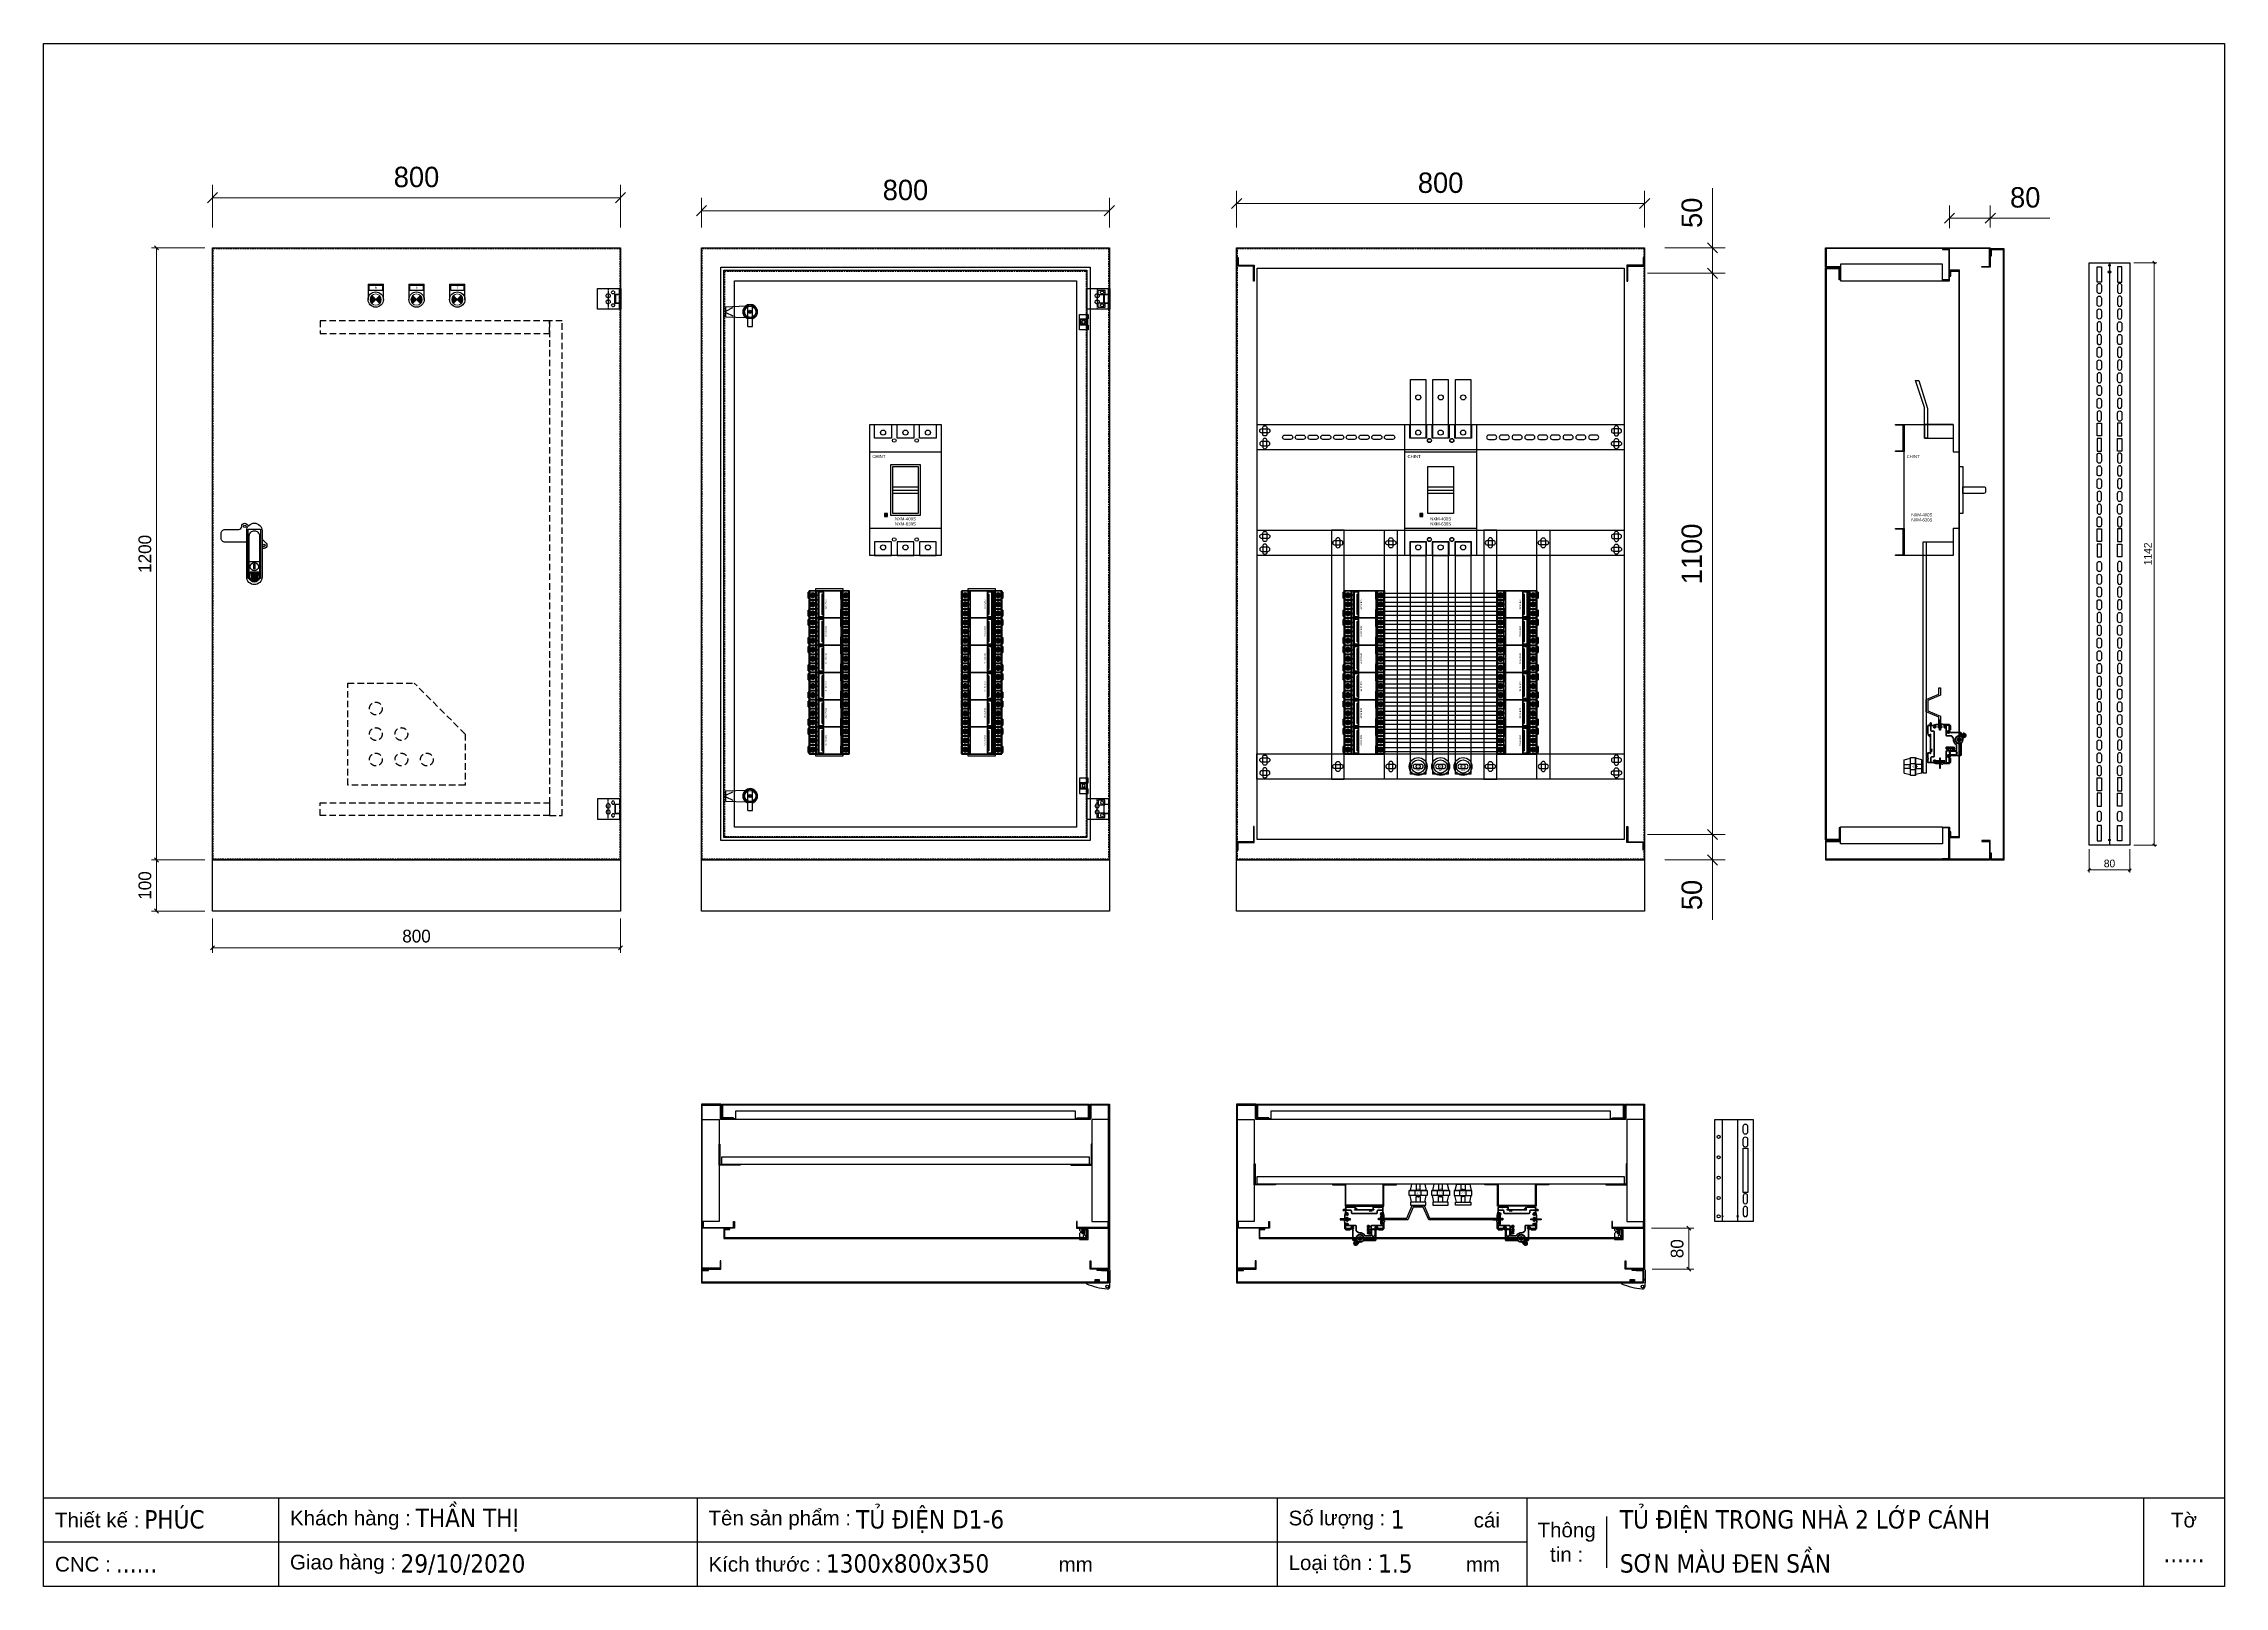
# Model space of a CAD drawing. Header units: millimetres. Extents: x 0 to 4277, y 0 to 3024.
import ezdxf
from ezdxf.enums import TextEntityAlignment as Align

# ---------------------------------------------------------------- set-up
doc = ezdxf.new("R2010")
doc.units = ezdxf.units.MM
for name, pattern in [('HIDDEN2', [4.7625, 3.175, -1.5875]), ('HIDDENX2', [19.05, 12.7, -6.35]), ('KM_SOLID', [0])]:
    doc.linetypes.add(name, pattern=pattern)
for name, color, linetype in [('01', 7, 'HIDDEN2'), ('CNC', 7, 'Continuous'), ('DIM', 253, 'Continuous'), ('HEATER', 1, 'Continuous')]:
    doc.layers.add(name, color=color, linetype=linetype)
for name, color, linetype, lineweight in [('07', 5, 'Continuous', 5), ('GAI095DXF095CONTINUOUS095LINE0', 255, 'KM_SOLID', 13), ('KETI2095DXF095CONTINUOUS095LINE0', 255, 'KM_SOLID', 13), ('粗线层', 3, 'KM_SOLID', 40), ('粗线层0', 3, 'KM_SOLID', 40), ('粗线层1', 3, 'KM_SOLID', 40)]:
    doc.layers.add(name, color=color, linetype=linetype, lineweight=lineweight)
doc.styles.add('Arial', font='arial.ttf')
doc.styles.add('Arial-Black', font='txt')
doc.styles.add('Tahoma (Input Text)', font='tahoma.ttf')
doc.dimstyles.new('Dim-15', dxfattribs={"dimtxt": 15, "dimasz": 5, "dimexe": 5, "dimexo": 8, "dimgap": 5, "dimtad": 1, "dimdec": 0, "dimtxsty": 'Standard', "dimblk": 'OBLIQUE', "dimcen": 10, "dimclrd": 5, "dimclre": 5, "dimclrt": 3, "dimazin": 3, "dimtfac": 1, "dimtdec": 0, "dimtmove": 0, "dimatfit": 3, "dimldrblk": 'OBLIQUE', "dimlwd": 9, "dimlwe": 9})
doc.dimstyles.new('Dim-25', dxfattribs={"dimtxt": 25, "dimasz": 8, "dimexe": 10, "dimexo": 15, "dimgap": 10, "dimtad": 1, "dimdec": 0, "dimtxsty": 'Standard', "dimblk": 'OBLIQUE', "dimcen": 10, "dimclrd": 5, "dimclre": 5, "dimclrt": 3, "dimazin": 3, "dimtfac": 1, "dimtdec": 0, "dimtmove": 0, "dimatfit": 3, "dimldrblk": 'OBLIQUE', "dimlwd": 9, "dimlwe": 9})
doc.dimstyles.new('Dim-40', dxfattribs={"dimtxt": 40, "dimasz": 20, "dimexe": 25, "dimexo": 40, "dimgap": 20, "dimtad": 1, "dimdec": 0, "dimtxsty": 'Standard', "dimblk": 'OBLIQUE', "dimcen": 15, "dimclrd": 5, "dimclre": 5, "dimclrt": 3, "dimazin": 3, "dimtfac": 1, "dimtdec": 0, "dimtmove": 0, "dimatfit": 3, "dimldrblk": 'ARCHTICK', "dimlwd": 9, "dimlwe": 9})

# ---------------------------------------------------------------- blocks, each defined once
blk = doc.blocks.new('khungtenAsean2')
at = {"color": 7}
for p, q in [((2970, -1980), (0, -1980)), ((320, -1980), (320, -2100)), ((890, -1980), (890, -2100)), ((1680, -1980), (1680, -2100)), ((2020, -1980), (2020, -2100)), ((2860, -1980), (2860, -2100)), ((2128.3, -2005), (2128.3, -2075)), ((2020, -2040), (0, -2040))]:
    blk.add_line(p, q, dxfattribs=at)
blk.add_lwpolyline([(0, 0), (2970, 0), (2970, -2100), (0, -2100)], close=True, dxfattribs=at)
at = {"color": 2, "char_height": 20, "style": 'Arial'}
for s, insert, width, attachment_point in [('  Thiết kế :', (0, -2010), 917.634, 4), ('  Khách hàng :', (320, -2010), 917.634, 4), ('  Tên sản phẩm :', (890, -2010), 917.634, 4), ('  Số lượng :', (1680, -2010), 917.634, 4), ('cái', (1947.6, -2010), 917.634, 4), ('Thông\\Ptin :', (2074.2, -2040), 108.311, 5), ('Tờ', (2915, -2010), 110, 5), ('  CNC :', (0, -2070), 917.634, 4), ('  Giao hàng :', (320, -2070), 917.634, 4), ('  Kích thước :', (890, -2070), 917.634, 4), ('mm', (1382.3, -2070), 917.634, 4), ('  Loại tôn :', (1680, -2070), 917.634, 4), ('mm', (1936.9, -2070), 917.634, 4)]:
    blk.add_mtext(s, dxfattribs=dict(at, insert=insert, width=width, attachment_point=attachment_point))
at = {"color": 1, "style": 'Tahoma (Input Text)', "flags": 8}
for tag, p in [('#01', (137.1, -2021.3)), ('#03', (506.6, -2019.3)), ('#05', (1106.6, -2021.3)), ('#07', (1834.7, -2021.3)), ('#09', (2146.7, -2021.3)), ('#02', (98.5, -2081.3)), ('#04', (486.1, -2081.3)), ('#06', (1065.3, -2081.3)), ('#08', (1817.4, -2081.3)), ('#10', (2146.7, -2081.3))]:
    blk.add_attdef(tag, p, '', height=25, dxfattribs=at)
blk.add_attdef('#11', text='', height=25, dxfattribs=at).set_placement((2915, -2067.3), align=Align.CENTER)
blk = doc.blocks.new('*D1')
at = {"color": 0, "linetype": 'ByBlock', "lineweight": -2}
for p, q in [((225.5, 2619.8), (217.5, 2627.8)), ((217.5, 1427.8), (225.5, 1419.8))]:
    blk.add_line(p, q, dxfattribs=at)
at = {"layer": 'Defpoints', "color": 0, "transparency": 16777216}
for p in [(331.3, 2623.8), (221.5, 1423.8), (331.3, 1423.8)]:
    blk.add_point(p, dxfattribs=at)
at = {"layer": 'DIM', "color": 5, "lineweight": 9, "transparency": 16777216}
for p, q in [((316.3, 2623.8), (211.5, 2623.8)), ((221.5, 2623.8), (221.5, 1423.8)), ((316.3, 1423.8), (211.5, 1423.8))]:
    blk.add_line(p, q, dxfattribs=at)
at = {"layer": 'DIM', "color": 3, "transparency": 16777216, "insert": (198.7, 2023.8), "char_height": 25, "attachment_point": 5, "rotation": 90}
blk.add_mtext('1200', dxfattribs=at)
blk = doc.blocks.new('_Oblique')
at = {"color": 0, "linetype": 'ByBlock', "lineweight": -2}
blk.add_line((-0.5, -0.5), (0.5, 0.5), dxfattribs=at)
blk = doc.blocks.new('*D2')
at = {"color": 0, "linetype": 'ByBlock', "lineweight": -2}
for p, q in [((335.3, 1255.7), (327.3, 1247.7)), ((1127.3, 1247.7), (1135.3, 1255.7))]:
    blk.add_line(p, q, dxfattribs=at)
at = {"layer": 'Defpoints', "color": 0, "transparency": 16777216}
for p in [(331.3, 1323.8), (1131.3, 1323.8), (1131.3, 1251.7)]:
    blk.add_point(p, dxfattribs=at)
at = {"layer": 'DIM', "color": 5, "lineweight": 9, "transparency": 16777216}
for p, q in [((331.3, 1308.8), (331.3, 1241.7)), ((1131.3, 1308.8), (1131.3, 1241.7)), ((331.3, 1251.7), (1131.3, 1251.7))]:
    blk.add_line(p, q, dxfattribs=at)
at = {"layer": 'DIM', "color": 3, "transparency": 16777216, "insert": (731.3, 1274.5), "char_height": 25, "attachment_point": 5}
blk.add_mtext('800', dxfattribs=at)
blk = doc.blocks.new('AB301-2-1')
at = {"linetype": 'Continuous'}
h = blk.add_hatch(dxfattribs=at)
h.set_pattern_fill('ACAD_ISO09W100', color=1, scale=0.2)
h.set_pattern_definition([(0, (-368.0181, 398.3814), (0, 1), [4.8, -0.6, 1.2, -0.6, 1.2, -0.6])])
h.paths.add_polyline_path([(-4.1, -88.5, 0.118404), (0, -89.5, 0.118404), (4.1, -88.5), (7, -72), (-7, -72)])
at = {"color": 1, "linetype": 'Continuous'}
for p, q in [((-10, -50.5), (10, -50.5)), ((-7, -72), (7, -72)), ((-7, -72), (-4.1, -88.5)), ((7, -72), (4.1, -88.5))]:
    blk.add_line(p, q, dxfattribs=at)
for points in [[(-15, -12.5), (-57.5, -12.5, -0.414214), (-65, -5), (-65, 5, -0.414214), (-57.5, 12.5), (-30.7, 12.5, 0.414214), (-24.7, 18.5), (-24.7, 18.7)], [(-24.7, 18.7, -0.198912), (-23, 23), (-23, 23, -0.414214), (-14.5, 23), (-11.3, 19.8)], [(15, -6.5), (23, -14.5, -0.414214), (23, -23), (23, -23, -0.381561), (15, -23.4, -0.381561)]]:
    blk.add_lwpolyline(points, format="xyb", dxfattribs=at)
for points in [[(0, 25), (0, 25, -0.414214), (15, 10), (15, -80.5, -0.414214), (0, -95.5), (0, -95.5, -0.414214), (-15, -80.5), (-15, 10, -0.414214)], [(0, 10, -0.414214), (10, 0), (10, -80.5, -0.414214), (0, -90.5, -0.414214), (-10, -80.5), (-10, 0, -0.414214)], [(9, -72.5), (9, -80.5, -0.414214), (0, -89.5, -0.414214), (-9, -80.5), (-9, -72.5, -0.414214), (-7, -70.5), (7, -70.5, -0.414214)]]:
    blk.add_lwpolyline(points, format="xyb", close=True, dxfattribs=at)
at = {"color": 2, "linetype": 'Continuous'}
blk.add_lwpolyline([(-12, 13.3), (12, 13.3), (12, -83.7), (-12, -83.7)], close=True, dxfattribs=at)
at = {"color": 1, "linetype": 'Continuous'}
blk.add_lwpolyline([(-1, -55.5), (1, -55.5), (1, -65.5), (-1, -65.5)], close=True, dxfattribs=at)
for centre, radius in [((-18.7, 18.7), 2.5), ((18.7, -18.7), 2.5), ((0, -60.5), 8)]:
    blk.add_circle(centre, radius, dxfattribs=at)
blk = doc.blocks.new('HL044-1.3-C')
at = {"color": 1, "linetype": 'HIDDEN2', "ltscale": 0.5}
for p, q in [((-25, 40), (-25, 0)), ((-3, 0), (-3, 40))]:
    blk.add_line(p, q, dxfattribs=at)
at = {"color": 1}
for p, q in [((-12, 29), (0, 29)), ((-12, 11), (-12, 29)), ((0, 11), (-12, 11)), ((-11, 28.5), (0, 28.5)), ((-11, 28.5), (-11, 11.5)), ((0, 11.5), (-11, 11.5))]:
    blk.add_line(p, q, dxfattribs=at)
blk.add_lwpolyline([(-46, 40), (0, 40), (0, 0), (-46, 0)], close=True, dxfattribs=at)
at = {"color": 1, "linetype": 'HIDDEN2', "ltscale": 0.5}
for centre, radius in [((-25, 26), 4), ((-25, 14), 4), ((-15.5, 32.5), 3), ((-15.5, 7.5), 3)]:
    blk.add_circle(centre, radius, dxfattribs=at)
blk = doc.blocks.new('*D3')
at = {"color": 0, "linetype": 'ByBlock', "lineweight": -2}
for p, q in [((225.5, 1419.8), (217.5, 1427.8)), ((217.5, 1327.8), (225.5, 1319.8))]:
    blk.add_line(p, q, dxfattribs=at)
at = {"layer": 'Defpoints', "color": 0, "transparency": 16777216}
for p in [(331.3, 1423.8), (221.5, 1323.8), (331.3, 1323.8)]:
    blk.add_point(p, dxfattribs=at)
at = {"layer": 'DIM', "color": 5, "lineweight": 9, "transparency": 16777216}
for p, q in [((316.3, 1423.8), (211.5, 1423.8)), ((221.5, 1423.8), (221.5, 1323.8)), ((316.3, 1323.8), (211.5, 1323.8))]:
    blk.add_line(p, q, dxfattribs=at)
at = {"layer": 'DIM', "color": 3, "transparency": 16777216, "insert": (198.7, 1373.8), "char_height": 25, "attachment_point": 5, "rotation": 90}
blk.add_mtext('100', dxfattribs=at)
blk = doc.blocks.new('nxb63-3p')
at = {"color": 7}
for p, q in [((29437.2, -130714.8), (29490.6, -130714.8)), ((29437.2, -130759.8), (29490.6, -130759.8))]:
    blk.add_line(p, q, dxfattribs=at)
at = {"layer": '粗线层', "color": 7}
for p, q in [((29437.4, -130699.3), (29437.4, -130698.6)), ((29454, -130697.9), (29438.1, -130697.9)), ((29454, -130698.9), (29438.2, -130698.9)), ((29446.1, -130701.5), (29446.1, -130697.9)), ((29454.7, -130698.6), (29454.7, -130699.2)), ((29455.2, -130699.3), (29455.2, -130698.6)), ((29471.8, -130697.9), (29455.9, -130697.9)), ((29471.8, -130698.9), (29456, -130698.9)), ((29463.9, -130701.5), (29463.9, -130697.9)), ((29472.5, -130698.6), (29472.5, -130699.2)), ((29473, -130699.3), (29473, -130698.6)), ((29489.6, -130697.9), (29473.7, -130697.9)), ((29489.6, -130698.9), (29473.8, -130698.9)), ((29481.7, -130701.5), (29481.7, -130697.9)), ((29490.3, -130698.6), (29490.3, -130699.2)), ((29437.2, -130774.7), (29437.2, -130699.9)), ((29437.6, -130711.6), (29437.2, -130711.2)), ((29437.6, -130699.9), (29437.6, -130711.6)), ((29454.6, -130711.6), (29437.6, -130711.6)), ((29454, -130699.3), (29438.2, -130699.3)), ((29438.4, -130714.8), (29453.8, -130714.8)), ((29444.8, -130704.8), (29442.8, -130704.8)), ((29444.8, -130705.3), (29442.8, -130705.3)), ((29444.6, -130704.8), (29444.6, -130705.3)), ((29445.3, -130705.4), (29445.3, -130704.7)), ((29445.7, -130704.2), (29446.4, -130704.2)), ((29446.4, -130705.8), (29445.7, -130705.8)), ((29445.8, -130703.8), (29445.8, -130703.1)), ((29445.8, -130703.1), (29446.3, -130703.1)), ((29445.8, -130706.9), (29445.8, -130706.3)), ((29445.8, -130706.9), (29446.3, -130706.9)), ((29446.1, -130714.8), (29446.1, -130708.5)), ((29446.3, -130703.8), (29446.3, -130703.1)), ((29446.3, -130706.9), (29446.3, -130706.3)), ((29446.9, -130704.7), (29446.9, -130705.4)), ((29449.4, -130704.8), (29447.3, -130704.8)), ((29449.4, -130705.3), (29447.3, -130705.3)), ((29447.6, -130704.8), (29447.6, -130705.3)), ((29454.6, -130711.6), (29454.6, -130699.9)), ((29455, -130711.2), (29454.6, -130711.6)), ((29455, -130714.8), (29455, -130699.9)), ((29455.4, -130711.6), (29455, -130711.2)), ((29455.4, -130699.9), (29455.4, -130711.6)), ((29472.4, -130711.6), (29455.4, -130711.6)), ((29471.8, -130699.3), (29456, -130699.3)), ((29462.6, -130704.8), (29460.6, -130704.8)), ((29462.6, -130705.3), (29460.6, -130705.3)), ((29462.4, -130704.8), (29462.4, -130705.3)), ((29463.1, -130705.4), (29463.1, -130704.7)), ((29463.5, -130704.2), (29464.2, -130704.2)), ((29464.2, -130705.8), (29463.5, -130705.8)), ((29463.6, -130703.8), (29463.6, -130703.1)), ((29463.6, -130703.1), (29464.1, -130703.1)), ((29463.6, -130706.9), (29463.6, -130706.3)), ((29463.6, -130706.9), (29464.1, -130706.9)), ((29463.9, -130714.8), (29463.9, -130708.5)), ((29464.1, -130703.8), (29464.1, -130703.1)), ((29464.1, -130706.9), (29464.1, -130706.3)), ((29464.7, -130704.7), (29464.7, -130705.4)), ((29467.2, -130704.8), (29465.1, -130704.8)), ((29467.2, -130705.3), (29465.1, -130705.3)), ((29465.4, -130704.8), (29465.4, -130705.3)), ((29472.4, -130711.6), (29472.4, -130699.9)), ((29472.8, -130711.2), (29472.4, -130711.6)), ((29472.8, -130714.8), (29472.8, -130699.9)), ((29473.2, -130711.6), (29472.8, -130711.2)), ((29473.2, -130699.9), (29473.2, -130711.6)), ((29490.2, -130711.6), (29473.2, -130711.6)), ((29489.6, -130699.3), (29473.8, -130699.3)), ((29474, -130714.8), (29489.4, -130714.8)), ((29480.4, -130704.8), (29478.4, -130704.8)), ((29480.4, -130705.3), (29478.4, -130705.3)), ((29480.2, -130704.8), (29480.2, -130705.3)), ((29480.9, -130705.4), (29480.9, -130704.7)), ((29481.3, -130704.2), (29482, -130704.2)), ((29482, -130705.8), (29481.3, -130705.8)), ((29481.4, -130703.8), (29481.4, -130703.1)), ((29481.4, -130703.1), (29481.9, -130703.1)), ((29481.4, -130706.9), (29481.4, -130706.3)), ((29481.4, -130706.9), (29481.9, -130706.9)), ((29481.7, -130714.8), (29481.7, -130708.5)), ((29481.9, -130703.8), (29481.9, -130703.1)), ((29481.9, -130706.9), (29481.9, -130706.3)), ((29482.5, -130704.7), (29482.5, -130705.4)), ((29485, -130704.8), (29482.9, -130704.8)), ((29485, -130705.3), (29482.9, -130705.3)), ((29483.2, -130704.8), (29483.2, -130705.3)), ((29490.2, -130711.6), (29490.2, -130699.9)), ((29490.6, -130711.2), (29490.2, -130711.6)), ((29490.6, -130774.7), (29490.6, -130699.9)), ((29437.2, -130763.4), (29437.6, -130763)), ((29437.4, -130776), (29437.4, -130775.3)), ((29454.6, -130763), (29437.6, -130763)), ((29437.6, -130763), (29437.6, -130774.7)), ((29454, -130776.7), (29438.1, -130776.7)), ((29454, -130775.3), (29438.2, -130775.3)), ((29454, -130775.7), (29438.2, -130775.7)), ((29439.1, -130749.5), (29439.1, -130757.2)), ((29439.1, -130757.2), (29439.4, -130757.5)), ((29439.4, -130749.2), (29439.4, -130757.5)), ((29488.3, -130757.5), (29439.4, -130757.5)), ((29439.7, -130748.9), (29439.6, -130748.9)), ((29440, -130776.7), (29440, -130778.9)), ((29440, -130778.9), (29451.5, -130778.9)), ((29487.6, -130748.8), (29440.1, -130748.8)), ((29444.8, -130769.3), (29442.8, -130769.3)), ((29444.8, -130769.8), (29442.8, -130769.8)), ((29443.9, -130751), (29443.9, -130751.1)), ((29444.4, -130750.7), (29483.4, -130750.7)), ((29483.4, -130751.2), (29444.4, -130751.2)), ((29483.4, -130751.3), (29444.4, -130751.3)), ((29444.4, -130751.4), (29483.4, -130751.4)), ((29444.6, -130769.8), (29444.6, -130769.3)), ((29445.3, -130769.9), (29445.3, -130769.2)), ((29445.7, -130768.7), (29446.4, -130768.7)), ((29446.4, -130770.3), (29445.7, -130770.3)), ((29446.3, -130767.6), (29445.8, -130767.6)), ((29445.8, -130767.6), (29445.8, -130768.3)), ((29445.8, -130770.8), (29445.8, -130771.4)), ((29446.3, -130771.4), (29445.8, -130771.4)), ((29446.1, -130766), (29446.1, -130759.8)), ((29446.1, -130776.7), (29446.1, -130773)), ((29446.3, -130767.6), (29446.3, -130768.3)), ((29446.3, -130770.8), (29446.3, -130771.4)), ((29446.9, -130769.2), (29446.9, -130769.9)), ((29449.4, -130769.3), (29447.3, -130769.3)), ((29449.4, -130769.8), (29447.3, -130769.8)), ((29447.6, -130769.8), (29447.6, -130769.3)), ((29451.5, -130776.7), (29451.5, -130778.9)), ((29454.6, -130763), (29455, -130763.4)), ((29454.6, -130774.7), (29454.6, -130763)), ((29454.7, -130775.4), (29454.7, -130776)), ((29455, -130774.7), (29455, -130757.5)), ((29455, -130763.4), (29455.4, -130763)), ((29455.2, -130776), (29455.2, -130775.3)), ((29472.4, -130763), (29455.4, -130763)), ((29455.4, -130763), (29455.4, -130774.7)), ((29471.8, -130776.7), (29455.9, -130776.7)), ((29471.8, -130775.3), (29456, -130775.3)), ((29471.8, -130775.7), (29456, -130775.7)), ((29462.6, -130769.3), (29460.6, -130769.3)), ((29462.6, -130769.8), (29460.6, -130769.8)), ((29462.4, -130769.8), (29462.4, -130769.3)), ((29463.1, -130769.9), (29463.1, -130769.2)), ((29463.5, -130768.7), (29464.2, -130768.7)), ((29464.2, -130770.3), (29463.5, -130770.3)), ((29464.1, -130767.6), (29463.6, -130767.6)), ((29463.6, -130767.6), (29463.6, -130768.3)), ((29463.6, -130770.8), (29463.6, -130771.4)), ((29464.1, -130771.4), (29463.6, -130771.4)), ((29463.9, -130766), (29463.9, -130759.8)), ((29463.9, -130776.7), (29463.9, -130773)), ((29464.1, -130767.6), (29464.1, -130768.3)), ((29464.1, -130770.8), (29464.1, -130771.4)), ((29464.7, -130769.2), (29464.7, -130769.9)), ((29467.2, -130769.3), (29465.1, -130769.3)), ((29467.2, -130769.8), (29465.1, -130769.8)), ((29465.4, -130769.8), (29465.4, -130769.3)), ((29472.4, -130763), (29472.8, -130763.4)), ((29472.4, -130774.7), (29472.4, -130763)), ((29472.5, -130775.4), (29472.5, -130776)), ((29472.8, -130774.7), (29472.8, -130757.5)), ((29472.8, -130763.4), (29473.2, -130763)), ((29473, -130776), (29473, -130775.3)), ((29490.2, -130763), (29473.2, -130763)), ((29473.2, -130763), (29473.2, -130774.7)), ((29489.6, -130776.7), (29473.7, -130776.7)), ((29489.6, -130775.3), (29473.8, -130775.3)), ((29489.6, -130775.7), (29473.8, -130775.7)), ((29475.6, -130776.7), (29475.6, -130778.9)), ((29475.6, -130778.9), (29487.1, -130778.9)), ((29480.4, -130769.3), (29478.4, -130769.3)), ((29480.4, -130769.8), (29478.4, -130769.8)), ((29480.2, -130769.8), (29480.2, -130769.3)), ((29480.9, -130769.9), (29480.9, -130769.2)), ((29481.3, -130768.7), (29482, -130768.7)), ((29482, -130770.3), (29481.3, -130770.3)), ((29481.9, -130767.6), (29481.4, -130767.6)), ((29481.4, -130767.6), (29481.4, -130768.3)), ((29481.4, -130770.8), (29481.4, -130771.4)), ((29481.9, -130771.4), (29481.4, -130771.4)), ((29481.7, -130766), (29481.7, -130759.8)), ((29481.7, -130776.7), (29481.7, -130773)), ((29481.9, -130767.6), (29481.9, -130768.3)), ((29481.9, -130770.8), (29481.9, -130771.4)), ((29482.5, -130769.2), (29482.5, -130769.9)), ((29485, -130769.3), (29482.9, -130769.3)), ((29485, -130769.8), (29482.9, -130769.8)), ((29483.2, -130769.8), (29483.2, -130769.3)), ((29483.9, -130751), (29483.9, -130751.1)), ((29487.1, -130776.7), (29487.1, -130778.9)), ((29488, -130748.9), (29488.2, -130748.9)), ((29488.3, -130757.5), (29488.3, -130749.2)), ((29488.6, -130757.2), (29488.3, -130757.5)), ((29488.6, -130757.2), (29488.6, -130749.5)), ((29490.2, -130774.7), (29490.2, -130763)), ((29490.2, -130763), (29490.6, -130763.4)), ((29490.3, -130775.4), (29490.3, -130776))]:
    blk.add_line(p, q, dxfattribs=at)
for centre in [(29446.1, -130705), (29463.9, -130705), (29481.7, -130705), (29446.1, -130769.5), (29463.9, -130769.5), (29481.7, -130769.5)]:
    blk.add_circle(centre, 3.46, dxfattribs=at)
for centre, radius, start, end in [((29438.2, -130699.9), 1, 90, 180), ((29438.1, -130698.6), 0.7, 90, 180), ((29438.1, -130699.6), 0.7, 90, 130.6008), ((29454, -130698.6), 0.7, 0, 90), ((29454, -130699.9), 1, 0, 90), ((29456, -130699.9), 1, 90, 180), ((29455.9, -130698.6), 0.7, 90, 180), ((29455.9, -130699.6), 0.7, 90, 130.6008), ((29471.8, -130698.6), 0.7, 0, 90), ((29471.8, -130699.9), 1, 0, 90), ((29473.8, -130699.9), 1, 90, 180), ((29473.7, -130698.6), 0.7, 90, 180), ((29473.7, -130699.6), 0.7, 90, 130.6008), ((29489.6, -130698.6), 0.7, 0, 90), ((29489.6, -130699.9), 1, 0, 90), ((29438.2, -130699.9), 0.6, 90, 180), ((29446.1, -130705), 4.65, 90.0009, 269.9991), ((29446.1, -130705), 4.25, 90.001, 269.999), ((29446.1, -130705), 3.5, 90, 270), ((29446.1, -130705), 3.33, 175.6934, 184.3066), ((29446.1, -130705), 2.95, 4.8614, 175.1386), ((29446.1, -130705), 2.95, 184.8614, 355.1386), ((29444.8, -130703.8), 1, 270, 0), ((29444.8, -130706.3), 1, 0, 90), ((29446.1, -130705), 0.789, 145.0391, 214.9609), ((29446.1, -130705), 0.789, 55.0391, 124.9609), ((29446.1, -130705), 0.789, 235.0391, 304.9609), ((29446.1, -130705), 4.65, 270, 90), ((29446.1, -130705), 4.25, 270, 90), ((29447.3, -130703.8), 1, 180, 270), ((29447.3, -130706.3), 1, 90, 180), ((29446.1, -130705), 0.789, 325.0391, 34.9609), ((29446.1, -130705), 3.33, 355.6934, 4.3066), ((29454, -130699.9), 0.6, 0, 90), ((29456, -130699.9), 0.6, 90, 180), ((29463.9, -130705), 4.65, 90.0009, 269.9991), ((29463.9, -130705), 4.25, 90.001, 269.999), ((29463.9, -130705), 3.5, 90, 270), ((29463.9, -130705), 3.33, 175.6934, 184.3066), ((29463.9, -130705), 2.95, 4.8614, 175.1386), ((29463.9, -130705), 2.95, 184.8614, 355.1386), ((29462.6, -130703.8), 1, 270, 0), ((29462.6, -130706.3), 1, 0, 90), ((29463.9, -130705), 0.789, 145.0391, 214.9609), ((29463.9, -130705), 0.789, 55.0391, 124.9609), ((29463.9, -130705), 0.789, 235.0391, 304.9609), ((29463.9, -130705), 4.65, 270, 90), ((29463.9, -130705), 4.25, 270, 90), ((29465.1, -130703.8), 1, 180, 270), ((29465.1, -130706.3), 1, 90, 180), ((29463.9, -130705), 0.789, 325.0391, 34.9609), ((29463.9, -130705), 3.33, 355.6934, 4.3066), ((29471.8, -130699.9), 0.6, 0, 90), ((29473.8, -130699.9), 0.6, 90, 180), ((29481.7, -130705), 4.65, 90.0009, 269.9991), ((29481.7, -130705), 4.25, 90.001, 269.999), ((29481.7, -130705), 3.5, 90, 270), ((29481.7, -130705), 3.33, 175.6934, 184.3066), ((29481.7, -130705), 2.95, 4.8614, 175.1386), ((29481.7, -130705), 2.95, 184.8614, 355.1386), ((29480.4, -130703.8), 1, 270, 0), ((29480.4, -130706.3), 1, 0, 90), ((29481.7, -130705), 0.789, 145.0391, 214.9609), ((29481.7, -130705), 0.789, 55.0391, 124.9609), ((29481.7, -130705), 0.789, 235.0391, 304.9609), ((29481.7, -130705), 4.65, 270, 90), ((29481.7, -130705), 4.25, 270, 90), ((29482.9, -130703.8), 1, 180, 270), ((29482.9, -130706.3), 1, 90, 180), ((29481.7, -130705), 0.789, 325.0391, 34.9609), ((29481.7, -130705), 3.33, 355.6934, 4.3066), ((29489.6, -130699.9), 0.6, 0, 90), ((29438.2, -130774.7), 1, 180, 270), ((29438.1, -130776), 0.7, 180, 270), ((29438.2, -130774.7), 0.6, 180, 270), ((29438.1, -130775), 0.7, 229.6123, 270), ((29446.1, -130769.5), 4.65, 90.0009, 269.9991), ((29446.1, -130769.5), 4.25, 90.001, 269.999), ((29446.1, -130769.5), 3.5, 90, 270), ((29446.1, -130769.5), 3.33, 175.6934, 184.3066), ((29446.1, -130769.5), 2.95, 4.8614, 175.1386), ((29446.1, -130769.5), 2.95, 184.8614, 355.1386), ((29444.8, -130768.3), 1, 270, 0), ((29444.8, -130770.8), 1, 0, 90), ((29446.1, -130769.5), 0.789, 145.0391, 214.9609), ((29446.1, -130769.5), 0.789, 55.0391, 124.9609), ((29446.1, -130769.5), 0.789, 235.0391, 304.9609), ((29446.1, -130769.5), 4.65, 270, 90), ((29446.1, -130769.5), 4.25, 270, 90), ((29447.3, -130768.3), 1, 180, 270), ((29447.3, -130770.8), 1, 90, 180), ((29446.1, -130769.5), 0.789, 325.0391, 34.9609), ((29446.1, -130769.5), 3.33, 355.6934, 4.3066), ((29454, -130774.7), 1, 270, 0), ((29454, -130774.7), 0.6, 270, 0), ((29454, -130776), 0.7, 270, 0), ((29456, -130774.7), 1, 180, 270), ((29455.9, -130776), 0.7, 180, 270), ((29456, -130774.7), 0.6, 180, 270), ((29455.9, -130775), 0.7, 229.6123, 270), ((29463.9, -130769.5), 4.65, 90.0009, 269.9991), ((29463.9, -130769.5), 4.25, 90.001, 269.999), ((29463.9, -130769.5), 3.5, 90, 270), ((29463.9, -130769.5), 3.33, 175.6934, 184.3066), ((29463.9, -130769.5), 2.95, 4.8614, 175.1386), ((29463.9, -130769.5), 2.95, 184.8614, 355.1386), ((29462.6, -130768.3), 1, 270, 0), ((29462.6, -130770.8), 1, 0, 90), ((29463.9, -130769.5), 0.789, 145.0391, 214.9609), ((29463.9, -130769.5), 0.789, 55.0391, 124.9609), ((29463.9, -130769.5), 0.789, 235.0391, 304.9609), ((29463.9, -130769.5), 4.65, 270, 90), ((29463.9, -130769.5), 4.25, 270, 90), ((29465.1, -130768.3), 1, 180, 270), ((29465.1, -130770.8), 1, 90, 180), ((29463.9, -130769.5), 0.789, 325.0391, 34.9609), ((29463.9, -130769.5), 3.33, 355.6934, 4.3066), ((29471.8, -130774.7), 1, 270, 0), ((29471.8, -130774.7), 0.6, 270, 0), ((29471.8, -130776), 0.7, 270, 0), ((29473.8, -130774.7), 1, 180, 270), ((29473.7, -130776), 0.7, 180, 270), ((29473.8, -130774.7), 0.6, 180, 270), ((29473.7, -130775), 0.7, 229.6123, 270), ((29481.7, -130769.5), 4.65, 90.0009, 269.9991), ((29481.7, -130769.5), 4.25, 90.001, 269.999), ((29481.7, -130769.5), 3.5, 90, 270), ((29481.7, -130769.5), 3.33, 175.6934, 184.3066), ((29481.7, -130769.5), 2.95, 4.8614, 175.1386), ((29481.7, -130769.5), 2.95, 184.8614, 355.1386), ((29480.4, -130768.3), 1, 270, 0), ((29480.4, -130770.8), 1, 0, 90), ((29481.7, -130769.5), 0.789, 145.0391, 214.9609), ((29481.7, -130769.5), 0.789, 55.0391, 124.9609), ((29481.7, -130769.5), 0.789, 235.0391, 304.9609), ((29481.7, -130769.5), 4.65, 270, 90), ((29481.7, -130769.5), 4.25, 270, 90), ((29482.9, -130768.3), 1, 180, 270), ((29482.9, -130770.8), 1, 90, 180), ((29481.7, -130769.5), 0.789, 325.0391, 34.9609), ((29481.7, -130769.5), 3.33, 355.6934, 4.3066), ((29489.6, -130774.7), 1, 270, 0), ((29489.6, -130774.7), 0.6, 270, 0), ((29489.6, -130776), 0.7, 270, 0)]:
    blk.add_arc(centre, radius, start, end, dxfattribs=at)
for points, knots in [([(29439.1, -130749.5), (29439.1, -130749.4), (29439.1, -130749.3), (29439.2, -130749.2), (29439.4, -130749), (29439.5, -130749), (29439.6, -130748.9)], [0, 0, 0, 0, 0.158914, 0.3302715, 0.5215522, 0.7342381, 0.7342381, 0.7342381, 0.7342381]), ([(29439.4, -130749.2), (29439.4, -130749.2), (29439.4, -130749.1), (29439.5, -130749.1), (29439.5, -130749)], [0, 0, 0, 0, 0.1185366, 0.2474238, 0.2474238, 0.2474238, 0.2474238]), ([(29439.5, -130749), (29439.5, -130749), (29439.6, -130748.9), (29439.7, -130748.9), (29439.7, -130748.9)], [0, 0, 0, 0, 0.0618276, 0.2662837, 0.2662837, 0.2662837, 0.2662837]), ([(29439.7, -130748.9), (29439.8, -130748.9), (29439.9, -130748.8), (29440, -130748.8), (29440.1, -130748.8)], [0, 0, 0, 0, 0.0948279, 0.3955268, 0.3955268, 0.3955268, 0.3955268]), ([(29443.9, -130751), (29443.9, -130751), (29443.9, -130750.9), (29443.9, -130750.9), (29444, -130750.8), (29444.1, -130750.8), (29444.1, -130750.8)], [0, 0, 0, 0, 0.0794348, 0.1651469, 0.2607805, 0.367109, 0.367109, 0.367109, 0.367109]), ([(29443.9, -130751.1), (29443.9, -130751.1), (29443.9, -130751.1), (29443.9, -130751), (29443.9, -130751)], [0, 0, 0, 0, 0.01775727, 0.06979784, 0.06979784, 0.06979784, 0.06979784]), ([(29444.4, -130751.4), (29444.3, -130751.4), (29444.2, -130751.4), (29444, -130751.3), (29443.9, -130751.2), (29443.9, -130751.1), (29443.9, -130751.1)], [0, 0, 0, 0, 0.1935802, 0.3737182, 0.5303166, 0.6623724, 0.6623724, 0.6623724, 0.6623724]), ([(29444.4, -130751.3), (29444.3, -130751.3), (29444.2, -130751.3), (29444.1, -130751.3), (29443.9, -130751.2), (29443.9, -130751.1), (29443.9, -130751.1)], [0, 0, 0, 0, 0.1671009, 0.3233857, 0.4611964, 0.5795847, 0.5795847, 0.5795847, 0.5795847]), ([(29444, -130750.8), (29444, -130750.8), (29444.1, -130750.8), (29444.1, -130750.7), (29444.2, -130750.7)], [0, 0, 0, 0, 0.035599, 0.1534017, 0.1534017, 0.1534017, 0.1534017]), ([(29444.4, -130751.2), (29444.3, -130751.2), (29444.2, -130751.2), (29444.1, -130751.1), (29444, -130751.1), (29444, -130751), (29444, -130750.9), (29444, -130750.9), (29444, -130750.8), (29444, -130750.8)], [0, 0, 0, 0, 0.2024993, 0.2945895, 0.3772575, 0.4507237, 0.5182611, 0.5857062, 0.6589419, 0.6589419, 0.6589419, 0.6589419]), ([(29444.2, -130750.7), (29444.2, -130750.7), (29444.2, -130750.7), (29444.3, -130750.7), (29444.4, -130750.7)], [0, 0, 0, 0, 0.054276, 0.2264127, 0.2264127, 0.2264127, 0.2264127]), ([(29483.4, -130750.7), (29483.4, -130750.7), (29483.5, -130750.7), (29483.5, -130750.7), (29483.6, -130750.7)], [0, 0, 0, 0, 0.0584022, 0.226368, 0.226368, 0.226368, 0.226368]), ([(29483.7, -130750.8), (29483.7, -130750.8), (29483.8, -130750.9), (29483.8, -130750.9), (29483.8, -130751), (29483.7, -130751.1), (29483.7, -130751.1), (29483.5, -130751.2), (29483.4, -130751.2), (29483.4, -130751.2)], [0, 0, 0, 0, 0.0737498, 0.1415336, 0.209259, 0.2828635, 0.3657181, 0.4580832, 0.6613234, 0.6613234, 0.6613234, 0.6613234]), ([(29483.9, -130751), (29483.9, -130751), (29483.9, -130751.1), (29483.8, -130751.2), (29483.7, -130751.3), (29483.6, -130751.3), (29483.4, -130751.3), (29483.4, -130751.3)], [0, 0, 0, 0, 0.0631269, 0.1296278, 0.2797185, 0.456113, 0.649022, 0.649022, 0.649022, 0.649022]), ([(29483.9, -130751.1), (29483.9, -130751.1), (29483.8, -130751.2), (29483.7, -130751.3), (29483.6, -130751.4), (29483.4, -130751.4), (29483.4, -130751.4)], [0, 0, 0, 0, 0.1320561, 0.2886552, 0.4687939, 0.6623723, 0.6623723, 0.6623723, 0.6623723]), ([(29483.6, -130750.7), (29483.6, -130750.7), (29483.7, -130750.8), (29483.7, -130750.8), (29483.7, -130750.8)], [0, 0, 0, 0, 0.0405484, 0.1509476, 0.1509476, 0.1509476, 0.1509476]), ([(29483.7, -130750.8), (29483.7, -130750.8), (29483.7, -130750.8), (29483.8, -130750.9), (29483.9, -130750.9), (29483.9, -130751), (29483.9, -130751)], [0, 0, 0, 0, 0.1063285, 0.2019621, 0.2876742, 0.367109, 0.367109, 0.367109, 0.367109]), ([(29487.6, -130748.8), (29487.7, -130748.8), (29487.8, -130748.8), (29487.9, -130748.8), (29488, -130748.9)], [0, 0, 0, 0, 0.1021548, 0.3954492, 0.3954492, 0.3954492, 0.3954492]), ([(29488, -130748.9), (29488, -130748.9), (29488.1, -130748.9), (29488.2, -130749), (29488.2, -130749)], [0, 0, 0, 0, 0.0715557, 0.2661546, 0.2661546, 0.2661546, 0.2661546]), ([(29488.2, -130748.9), (29488.2, -130749), (29488.4, -130749), (29488.5, -130749.2), (29488.6, -130749.3), (29488.6, -130749.4), (29488.6, -130749.5)], [0, 0, 0, 0, 0.2126859, 0.4039666, 0.575324, 0.7342381, 0.7342381, 0.7342381, 0.7342381]), ([(29488.2, -130749), (29488.3, -130749.1), (29488.3, -130749.1), (29488.3, -130749.2), (29488.3, -130749.2)], [0, 0, 0, 0, 0.1288962, 0.24744, 0.24744, 0.24744, 0.24744])]:
    blk.add_open_spline(points, degree=3, knots=knots, dxfattribs=at)
at = {"color": 7, "insert": (29463.8, -130743.7), "char_height": 3, "width": 25.054, "attachment_point": 5}
blk.add_mtext('NXB-63 3P', dxfattribs=at)
blk = doc.blocks.new('nxm-400-630-1')
at = {"color": 7}
for p, q in [((29465.1, -129525.9), (29605.1, -129525.9)), ((29510.1, -129600.9), (29560.1, -129600.9)), ((29494.1, -129652.9), (29500.1, -129646.9)), ((29500.1, -129652.9), (29494.1, -129646.9)), ((29465.1, -129675.9), (29605.1, -129675.9))]:
    blk.add_line(p, q, dxfattribs=at)
for points in [[(29465.1, -129472.4), (29605.1, -129472.4), (29605.1, -129729.4), (29465.1, -129729.4)], [(29510.1, -129554.9), (29560.1, -129554.9), (29560.1, -129646.9), (29510.1, -129646.9)], [(29510.1, -129594.4), (29560.1, -129594.4), (29560.1, -129607.4), (29510.1, -129607.4)], [(29494.1, -129652.9), (29500.1, -129652.9), (29500.1, -129646.9), (29494.1, -129646.9)]]:
    blk.add_lwpolyline(points, close=True, dxfattribs=at)
at = {"color": 1}
for points in [[(29474.6, -129472.4), (29507.6, -129472.4), (29507.6, -129499.4), (29474.6, -129499.4)], [(29474.6, -129729.4), (29507.6, -129729.4), (29507.6, -129702.4), (29474.6, -129702.4)]]:
    blk.add_lwpolyline(points, close=True, dxfattribs=at)
at = {"color": 2}
for points in [[(29518.6, -129472.4), (29551.6, -129472.4), (29551.6, -129499.4), (29518.6, -129499.4)], [(29518.6, -129729.4), (29551.6, -129729.4), (29551.6, -129702.4), (29518.6, -129702.4)]]:
    blk.add_lwpolyline(points, close=True, dxfattribs=at)
at = {"color": 5}
for points in [[(29562.6, -129472.4), (29595.6, -129472.4), (29595.6, -129499.4), (29562.6, -129499.4)], [(29562.6, -129729.4), (29595.6, -129729.4), (29595.6, -129702.4), (29562.6, -129702.4)]]:
    blk.add_lwpolyline(points, close=True, dxfattribs=at)
at = {"color": 1}
for centre in [(29491.1, -129488.4), (29491.1, -129713.4)]:
    blk.add_circle(centre, 5, dxfattribs=at)
at = {"color": 7}
for centre in [(29513.1, -129503.9), (29557.1, -129503.9), (29513.1, -129697.9), (29557.1, -129697.9)]:
    blk.add_circle(centre, 3.5, dxfattribs=at)
at = {"color": 2}
for centre in [(29535.1, -129488.4), (29535.1, -129713.4)]:
    blk.add_circle(centre, 5, dxfattribs=at)
at = {"color": 5}
for centre in [(29579.1, -129488.4), (29579.1, -129713.4)]:
    blk.add_circle(centre, 5, dxfattribs=at)
at = {"color": 7, "char_height": 6, "width": 25.603, "attachment_point": 5, "style": 'Arial'}
for s, insert in [('CHINT', (29483, -129535.3)), ('NXM-400S\\PNXM-630S', (29535.1, -129662.4))]:
    blk.add_mtext(s, dxfattribs=dict(at, insert=insert))
blk = doc.blocks.new('SDGFGHGHG')
at = {"layer": 'HEATER'}
for p, q in [((860892.9, 570780.5), (860931.6, 570782)), ((860935.9, 570742), (860935.9, 570784.3)), ((860944.9, 570742), (860944.9, 570784.3)), ((860892.9, 570760.5), (860892.9, 570780.5)), ((860892.9, 570771.9), (860906.3, 570778.7)), ((860892.9, 570769.1), (860906.3, 570762.4)), ((860892.9, 570760.5), (860931.6, 570759.1)), ((860935.9, 570742), (860944.9, 570742)), ((860937.5, 570771.3), (860939.5, 570771.3)), ((860937.5, 570769.8), (860939.5, 570769.8)), ((860939.5, 570773.5), (860939.5, 570771.3)), ((860939.5, 570769.8), (860939.5, 570767.6)), ((860941.3, 570773.5), (860941.3, 570771.3)), ((860941.3, 570771.3), (860943.4, 570771.3)), ((860941.3, 570769.8), (860941.3, 570767.6)), ((860941.3, 570769.8), (860943.4, 570769.8))]:
    blk.add_line(p, q, dxfattribs=at)
blk.add_circle((860940.4, 570770.5), 3.08, dxfattribs=at)
blk.add_arc((860940.4, 570770.5), 14.5, 288.08, 251.92, dxfattribs=at)
blk = doc.blocks.new('SĐFHGGH')
at = {"layer": 'HEATER'}
for points in [[(860928.8, 570702.4), (860927.4, 570702.4), (860927.4, 570708.4), (860928.8, 570708.4)], [(860943.4, 570717), (860943.4, 570718.4), (860937.4, 570718.4), (860937.4, 570717)], [(860952.1, 570702.4), (860953.4, 570702.4), (860953.4, 570708.4), (860952.1, 570708.4)], [(860943.4, 570693.8), (860943.4, 570692.4), (860937.4, 570692.4), (860937.4, 570693.8)]]:
    blk.add_lwpolyline(points, dxfattribs=at)
for start, end in [(104.4775, 165.5225), (194.4775, 255.5225), (14.4775, 75.5225), (284.4775, 345.5225)]:
    blk.add_arc((860940.4, 570705.4), 12, start, end, dxfattribs=at)
blk = doc.blocks.new('MS722')
for name, p in [('SDGFGHGHG', (-860940.4, -570770.5)), ('SĐFHGGH', (-860940.4, -570705.4))]:
    blk.add_blockref(name, p)
blk = doc.blocks.new('HL003-2-2')
at = {"color": 1}
for p, q in [((15, 21), (15, 12)), ((15, -9), (15, 0)), ((16, 12), (17, 12)), ((16, 0), (17, 0))]:
    blk.add_line(p, q, dxfattribs=at)
blk.add_lwpolyline([(17, 0), (17, -9), (0, -9), (0, 21), (17, 21), (17, 12)], dxfattribs=at)
blk.add_lwpolyline([(0, 12), (16, 12), (16, 0), (0, 0)], close=True, dxfattribs=at)
blk.add_circle((8, 6), 3, dxfattribs=at)
blk = doc.blocks.new('HL003-2-3')
h = blk.add_hatch()
h.set_pattern_fill('ANSI31', color=2, scale=0.5, style=0)
h.set_pattern_definition([(45, (8435.407, 86016.9664), (-1.122532015, 1.122532015), [])])
h.paths.add_polyline_path([(11, 10), (5, 10), (5, 0), (11, 0)])
at = {"color": 1}
for p, q in [((0, 22), (17, 22)), ((0, 20), (0, 22)), ((0, 20), (15, 20)), ((4, 18), (0, 18)), ((0, 10), (0, 18)), ((0, 10), (8, 3)), ((0, 4), (3.4, 7)), ((0, 0), (0, 4)), ((16, 0), (0, 0)), ((4, 20), (4, 18)), ((17, 3), (8, 3)), ((15, 20), (15, 3)), ((16, 3), (16, 0)), ((17, 22), (17, 3))]:
    blk.add_line(p, q, dxfattribs=at)
at = {"color": 2}
blk.add_lwpolyline([(5, 10), (11, 10), (11, 0), (5, 0)], close=True, dxfattribs=at)
at = {"color": 1}
blk.add_circle((10, 16), 3, dxfattribs=at)
blk.add_circle((10, 16), 3, dxfattribs=at)
blk = doc.blocks.new('HL044-1.3-B')
h = blk.add_hatch()
h.set_pattern_fill('ANSI31', color=1, scale=0.3, style=0)
h.set_pattern_definition([(45, (-80982.31925, -42991.2648), (-0.673519209, 0.673519209), [])])
h.paths.add_polyline_path([(-15.5, 27), (-15.5, 24), (-9.5, 24), (-9.5, 27)])
at = {"color": 1}
for p, q in [((0, 0), (-43, 0)), ((-43, 0), (-43, -2)), ((-25, 6.5), (-25, 0)), ((-25, 6.5), (-19, 5.9)), ((-25, 5.5), (-19, 4.9)), ((-25, 4.5), (-19, 3.9)), ((-25, 3.5), (-19, 2.9)), ((-25, 2.5), (-19, 1.9)), ((-25, 1.5), (-19, 0.9)), ((-25, 0.5), (-19.7, 0)), ((-22, 24), (-22, 27)), ((-22, 27), (1, 27)), ((-1, 24), (-22, 24)), ((-19, 6.5), (-19, 0)), ((-15.5, 24), (-15.5, 27)), ((-9.5, 24), (-9.5, 27)), ((0, 23), (0, 0)), ((0, 7.5), (3, 7.5)), ((0, 6), (3, 6)), ((3, 25), (3, 0)), ((3, -6.5), (3, 0))]:
    blk.add_line(p, q, dxfattribs=at)
blk.add_lwpolyline([(-26, 6.5), (-18, 6.5), (-18, 0), (-26, 0)], close=True, dxfattribs=at)
blk.add_circle((-2.3, -7), 2.55, dxfattribs=at)
for centre, radius, start, end in [((-1, 23), 1, 0, 90), ((1, 25), 2, 0, 90), ((15.4, 147.7), 160.7, 248.6705, 263.5901), ((-2.5, -6.5), 5.5, 270, 0)]:
    blk.add_arc(centre, radius, start, end, dxfattribs=at)
blk = doc.blocks.new('*D4')
at = {"color": 0, "linetype": 'ByBlock', "lineweight": -2}
for p, q in [((3282.9, 2613.8), (3262.9, 2633.8)), ((3262.9, 2583.8), (3282.9, 2563.8))]:
    blk.add_line(p, q, dxfattribs=at)
at = {"layer": 'Defpoints', "color": 0, "transparency": 16777216}
for p in [(3139.7, 2623.8), (3105.2, 2573.8), (3272.9, 2573.8)]:
    blk.add_point(p, dxfattribs=at)
at = {"layer": 'DIM', "color": 5, "lineweight": 9, "transparency": 16777216}
for p, q in [((3272.9, 2623.8), (3272.9, 2741)), ((3179.7, 2623.8), (3297.9, 2623.8)), ((3272.9, 2573.8), (3272.9, 2623.8)), ((3145.2, 2573.8), (3297.9, 2573.8))]:
    blk.add_line(p, q, dxfattribs=at)
at = {"layer": 'DIM', "color": 3, "transparency": 16777216, "insert": (3232.5, 2692.4), "char_height": 40, "attachment_point": 5, "rotation": 90}
blk.add_mtext('50', dxfattribs=at)
blk = doc.blocks.new('_ArchTick')
at = {"color": 0, "const_width": 0.15}
blk.add_lwpolyline([(-0.5, -0.5), (0.5, 0.5)], dxfattribs=at)
blk = doc.blocks.new('*D5')
at = {"color": 0, "linetype": 'ByBlock', "lineweight": -2}
for p, q in [((3282.9, 2563.8), (3262.9, 2583.8)), ((3262.9, 1483.8), (3282.9, 1463.8))]:
    blk.add_line(p, q, dxfattribs=at)
at = {"layer": 'Defpoints', "color": 0, "transparency": 16777216}
for p in [(3105.2, 2573.8), (3105.2, 1473.8), (3272.9, 1473.8)]:
    blk.add_point(p, dxfattribs=at)
at = {"layer": 'DIM', "color": 5, "lineweight": 9, "transparency": 16777216}
for p, q in [((3145.2, 2573.8), (3297.9, 2573.8)), ((3272.9, 2573.8), (3272.9, 1473.8)), ((3145.2, 1473.8), (3297.9, 1473.8))]:
    blk.add_line(p, q, dxfattribs=at)
at = {"layer": 'DIM', "color": 3, "transparency": 16777216, "insert": (3232.5, 2023.8), "char_height": 40, "attachment_point": 5, "rotation": 90}
blk.add_mtext('1100', dxfattribs=at)
blk = doc.blocks.new('*D6')
at = {"color": 0, "linetype": 'ByBlock', "lineweight": -2}
for p, q in [((3282.9, 1463.8), (3262.9, 1483.8)), ((3262.9, 1433.8), (3282.9, 1413.8))]:
    blk.add_line(p, q, dxfattribs=at)
at = {"layer": 'Defpoints', "color": 0, "transparency": 16777216}
for p in [(3105.2, 1473.8), (3139.7, 1423.8), (3272.9, 1423.8)]:
    blk.add_point(p, dxfattribs=at)
at = {"layer": 'DIM', "color": 5, "lineweight": 9, "transparency": 16777216}
for p, q in [((3145.2, 1473.8), (3297.9, 1473.8)), ((3272.9, 1473.8), (3272.9, 1423.8)), ((3179.7, 1423.8), (3297.9, 1423.8)), ((3272.9, 1423.8), (3272.9, 1306.6))]:
    blk.add_line(p, q, dxfattribs=at)
at = {"layer": 'DIM', "color": 3, "transparency": 16777216, "insert": (3232.5, 1355.2), "char_height": 40, "attachment_point": 5, "rotation": 90}
blk.add_mtext('50', dxfattribs=at)
blk = doc.blocks.new('Den XANH')
h = blk.add_hatch(color=5)
h.paths.add_polyline_path([(15, 15), (22.8, 7.2, 0.198912), (26, 15, 0.198912), (22.8, 22.8)])
h.paths.add_polyline_path([(15, 15), (7.2, 22.8, 0.198912), (4, 15, 0.198912), (7.2, 7.2)])
at = {"color": 7}
for p, q in [((0, 45), (30, 45)), ((0, 45), (0, 15)), ((30, 15), (30, 45))]:
    blk.add_line(p, q, dxfattribs=at)
blk.add_lwpolyline([(2, 43), (28, 43), (28, 33), (2, 33)], close=True, dxfattribs=at)
blk.add_circle((15, 15), 15, dxfattribs=at)
at = {"layer": '07', "color": 5, "linetype": 'Continuous', "lineweight": 5, "ltscale": 3}
for p, q in [((22.8, 22.8), (7.2, 7.2)), ((7.2, 22.8), (22.8, 7.2))]:
    blk.add_line(p, q, dxfattribs=at)
blk.add_circle((15, 15), 11, dxfattribs=at)
at = {"layer": '01', "color": 2, "linetype": 'Continuous', "lineweight": 5, "style": 'Arial-Black'}
blk.add_attdef('T-SP', text='', height=2.4, dxfattribs=at).set_placement((15.2, 36), align=Align.CENTER)
blk = doc.blocks.new('Den DO')
h = blk.add_hatch(color=1)
h.paths.add_polyline_path([(7.2, 7.2), (15, 15), (7.2, 22.8, 0.198912), (4, 15, 0.198912)])
h.paths.add_polyline_path([(26, 15, 0.198912), (22.8, 22.8), (15, 15), (22.8, 7.2, 0.198912)])
at = {"color": 7}
for p, q in [((0, 45), (30, 45)), ((0, 45), (0, 15)), ((30, 15), (30, 45))]:
    blk.add_line(p, q, dxfattribs=at)
blk.add_lwpolyline([(2, 43), (28, 43), (28, 33), (2, 33)], close=True, dxfattribs=at)
blk.add_circle((15, 15), 15, dxfattribs=at)
at = {"layer": '07', "color": 1, "linetype": 'Continuous', "lineweight": 5, "ltscale": 3}
for p, q in [((22.8, 22.8), (7.2, 7.2)), ((7.2, 22.8), (22.8, 7.2))]:
    blk.add_line(p, q, dxfattribs=at)
blk.add_circle((15, 15), 11, dxfattribs=at)
at = {"layer": '01', "color": 2, "linetype": 'Continuous', "lineweight": 5, "style": 'Arial-Black'}
blk.add_attdef('T-SP', text='', height=2.4, dxfattribs=at).set_placement((15.2, 36), align=Align.CENTER)
blk = doc.blocks.new('Den VANG')
h = blk.add_hatch(color=2)
h.paths.add_polyline_path([(22.8, 7.2, 0.198912), (26, 15, 0.198912), (22.8, 22.8), (15, 15)])
h.paths.add_polyline_path([(7.2, 7.2), (15, 15), (7.2, 22.8, 0.198912), (4, 15, 0.198912)])
at = {"color": 7}
for p, q in [((0, 45), (30, 45)), ((0, 45), (0, 15)), ((30, 15), (30, 45))]:
    blk.add_line(p, q, dxfattribs=at)
blk.add_lwpolyline([(2, 43), (28, 43), (28, 33), (2, 33)], close=True, dxfattribs=at)
blk.add_circle((15, 15), 15, dxfattribs=at)
at = {"layer": '07', "color": 2, "linetype": 'Continuous', "lineweight": 5, "ltscale": 3}
for p, q in [((22.8, 22.8), (7.2, 7.2)), ((7.2, 22.8), (22.8, 7.2))]:
    blk.add_line(p, q, dxfattribs=at)
blk.add_circle((15, 15), 11, dxfattribs=at)
at = {"layer": '01', "color": 2, "linetype": 'Continuous', "lineweight": 5, "style": 'Arial-Black'}
blk.add_attdef('T-SP', text='', height=2.4, dxfattribs=at).set_placement((15.2, 36), align=Align.CENTER)
blk = doc.blocks.new('*D7')
at = {"color": 0, "linetype": 'ByBlock', "lineweight": -2}
for p, q in [((4141.7, 2592.1), (4136.7, 2597.1)), ((4136.7, 1455.6), (4141.7, 1450.6))]:
    blk.add_line(p, q, dxfattribs=at)
at = {"layer": 'Defpoints', "color": 0, "transparency": 16777216}
for p in [(4091.5, 2594.6), (4091.5, 1453.1), (4139.2, 1453.1)]:
    blk.add_point(p, dxfattribs=at)
at = {"layer": 'DIM', "color": 5, "lineweight": 9, "transparency": 16777216}
for p, q in [((4099.5, 2594.6), (4144.2, 2594.6)), ((4139.2, 2594.6), (4139.2, 1453.1)), ((4099.5, 1453.1), (4144.2, 1453.1))]:
    blk.add_line(p, q, dxfattribs=at)
at = {"layer": 'DIM', "color": 3, "transparency": 16777216, "insert": (4126.7, 2023.8), "char_height": 15, "attachment_point": 5, "rotation": 90}
blk.add_mtext('1142', dxfattribs=at)
blk = doc.blocks.new('*D8')
at = {"color": 0, "linetype": 'ByBlock', "lineweight": -2}
for p, q in [((4014, 1406.8), (4009, 1401.8)), ((4089, 1401.8), (4094, 1406.8))]:
    blk.add_line(p, q, dxfattribs=at)
at = {"layer": 'Defpoints', "color": 0, "transparency": 16777216}
for p in [(4011.5, 1453.1), (4091.5, 1453.1), (4091.5, 1404.3)]:
    blk.add_point(p, dxfattribs=at)
at = {"layer": 'DIM', "color": 5, "lineweight": 9, "transparency": 16777216}
for p, q in [((4011.5, 1445.1), (4011.5, 1399.3)), ((4091.5, 1445.1), (4091.5, 1399.3)), ((4011.5, 1404.3), (4091.5, 1404.3))]:
    blk.add_line(p, q, dxfattribs=at)
at = {"layer": 'DIM', "color": 3, "transparency": 16777216, "insert": (4051.5, 1416.9), "char_height": 15, "attachment_point": 5}
blk.add_mtext('80', dxfattribs=at)
blk = doc.blocks.new('ovan8.5x20')
at = {"layer": 'CNC', "color": 2, "lineweight": -3}
for p, q in [((5.7, 4.2), (-5.8, 4.2)), ((-5.8, -4.2), (5.7, -4.2))]:
    blk.add_line(p, q, dxfattribs=at)
for centre, start, end in [((-5.8, 0), 90, 270), ((5.7, 0), 270, 90)]:
    blk.add_arc(centre, 4.25, start, end, dxfattribs=at)
blk = doc.blocks.new('*D9')
at = {"color": 0, "linetype": 'ByBlock', "lineweight": -2}
for p, q in [((341.3, 2732), (321.3, 2712)), ((1121.3, 2712), (1141.3, 2732))]:
    blk.add_line(p, q, dxfattribs=at)
at = {"layer": 'Defpoints', "color": 0, "transparency": 16777216}
for p in [(1131.3, 2722), (331.3, 2623.8), (1131.3, 2623.8)]:
    blk.add_point(p, dxfattribs=at)
at = {"layer": 'DIM', "color": 5, "lineweight": 9, "transparency": 16777216}
for p, q in [((331.3, 2663.8), (331.3, 2747)), ((1131.3, 2663.8), (1131.3, 2747)), ((331.3, 2722), (1131.3, 2722))]:
    blk.add_line(p, q, dxfattribs=at)
at = {"layer": 'DIM', "color": 3, "transparency": 16777216, "insert": (731.3, 2762.4), "char_height": 40, "attachment_point": 5}
blk.add_mtext('800', dxfattribs=at)
blk = doc.blocks.new('*D10')
at = {"color": 0, "linetype": 'ByBlock', "lineweight": -2}
for p, q in [((1300.2, 2706.5), (1280.2, 2686.5)), ((2080.2, 2686.5), (2100.2, 2706.5))]:
    blk.add_line(p, q, dxfattribs=at)
at = {"layer": 'Defpoints', "color": 0, "transparency": 16777216}
for p in [(2090.2, 2696.5), (1290.2, 2623.8), (2090.2, 2623.8)]:
    blk.add_point(p, dxfattribs=at)
at = {"layer": 'DIM', "color": 5, "lineweight": 9, "transparency": 16777216}
for p, q in [((1290.2, 2663.8), (1290.2, 2721.5)), ((1290.2, 2696.5), (2090.2, 2696.5)), ((2090.2, 2663.8), (2090.2, 2721.5))]:
    blk.add_line(p, q, dxfattribs=at)
at = {"layer": 'DIM', "color": 3, "transparency": 16777216, "insert": (1690.2, 2736.9), "char_height": 40, "attachment_point": 5}
blk.add_mtext('800', dxfattribs=at)
blk = doc.blocks.new('*D11')
at = {"color": 0, "linetype": 'ByBlock', "lineweight": -2}
for p, q in [((2349.7, 2720.7), (2329.7, 2700.7)), ((3129.7, 2700.7), (3149.7, 2720.7))]:
    blk.add_line(p, q, dxfattribs=at)
at = {"layer": 'Defpoints', "color": 0, "transparency": 16777216}
for p in [(3139.7, 2710.7), (2339.7, 2623.8), (3139.7, 2623.8)]:
    blk.add_point(p, dxfattribs=at)
at = {"layer": 'DIM', "color": 5, "lineweight": 9, "transparency": 16777216}
for p, q in [((2339.7, 2663.8), (2339.7, 2735.7)), ((2339.7, 2710.7), (3139.7, 2710.7)), ((3139.7, 2663.8), (3139.7, 2735.7))]:
    blk.add_line(p, q, dxfattribs=at)
at = {"layer": 'DIM', "color": 3, "transparency": 16777216, "insert": (2739.7, 2751.1), "char_height": 40, "attachment_point": 5}
blk.add_mtext('800', dxfattribs=at)
blk = doc.blocks.new('nxm-400-630-2')
at = {"color": 7}
for p, q in [((29751.6, -129472.4), (29751.6, -129525.9)), ((29751.6, -129525.9), (29762.6, -129525.9)), ((29762.6, -129554.9), (29762.6, -129646.9)), ((29751.6, -129675.9), (29751.6, -129729.4)), ((29751.6, -129675.9), (29762.6, -129675.9))]:
    blk.add_line(p, q, dxfattribs=at)
for points in [[(29751.6, -129729.4), (29655.1, -129729.4), (29655.1, -129472.4), (29751.6, -129472.4)], [(29751.6, -129472.4), (29695.1, -129472.4), (29695.1, -129499.4), (29751.6, -129499.4)], [(29762.6, -129525.9), (29762.6, -129554.9)], [(29762.6, -129554.9), (29770.6, -129554.9), (29770.6, -129646.9), (29762.6, -129646.9)], [(29762.6, -129646.9), (29762.6, -129675.9)], [(29751.6, -129729.4), (29692.6, -129729.4), (29692.6, -129702.4), (29751.6, -129702.4)]]:
    blk.add_lwpolyline(points, dxfattribs=at)
blk.add_lwpolyline([(29770.6, -129594.4), (29811.1, -129594.4, -0.414214), (29815.1, -129598.4), (29815.1, -129603.4, -0.414214), (29811.1, -129607.4), (29770.6, -129607.4)], format="xyb", close=True, dxfattribs=at)
at = {"color": 7, "char_height": 6, "width": 25.603, "attachment_point": 5, "style": 'Arial'}
for s, insert in [('CHINT', (29673, -129535.3)), ('NXM-400S\\PNXM-630S', (29690.1, -129654.5))]:
    blk.add_mtext(s, dxfattribs=dict(at, insert=insert))
blk = doc.blocks.new('*D12')
at = {"color": 0, "linetype": 'ByBlock', "lineweight": -2}
for p, q in [((3747.6, 2692), (3727.6, 2672)), ((3807.6, 2672), (3827.6, 2692))]:
    blk.add_line(p, q, dxfattribs=at)
at = {"layer": 'Defpoints', "color": 0, "transparency": 16777216}
for p in [(3817.6, 2682), (3737.6, 2622.3), (3817.6, 2623.8)]:
    blk.add_point(p, dxfattribs=at)
at = {"layer": 'DIM', "color": 5, "lineweight": 9, "transparency": 16777216}
for p, q in [((3737.6, 2662.3), (3737.6, 2707)), ((3817.6, 2663.8), (3817.6, 2707)), ((3737.6, 2682), (3817.6, 2682)), ((3817.6, 2682), (3934.8, 2682))]:
    blk.add_line(p, q, dxfattribs=at)
at = {"layer": 'DIM', "color": 3, "transparency": 16777216, "insert": (3886.2, 2722.4), "char_height": 40, "attachment_point": 5}
blk.add_mtext('80', dxfattribs=at)
blk = doc.blocks.new('nxb63-2')
at = {"color": 1}
for points in [[(29690.6, -130689.9), (29692.6, -130689.9), (29692.6, -130709.9), (29690.6, -130709.9)], [(29690.6, -130784.7), (29692.6, -130784.7), (29692.6, -130764.7), (29690.6, -130764.7)]]:
    blk.add_lwpolyline(points, close=True, dxfattribs=at)
at = {"layer": 'GAI095DXF095CONTINUOUS095LINE0', "color": 7, "linetype": 'KM_SOLID'}
blk.add_line((29732.7, -130714.8), (29733.1, -130715.2), dxfattribs=at)
blk.add_arc((29683.9, -130775.4), 0.3, 255.0184, 270, dxfattribs=at)
at = {"layer": 'KETI2095DXF095CONTINUOUS095LINE0', "color": 7, "linetype": 'KM_SOLID'}
for q in [(29683.8, -130775.7), (29683.9, -130775.7)]:
    blk.add_line((29683.9, -130775.7), q, dxfattribs=at)
at = {"layer": '粗线层0', "color": 7}
for p, q in [((29721.5, -130716.3), (29713.5, -130716.3)), ((29713.5, -130723.3), (29721.5, -130723.3)), ((29714, -130716.4), (29721.5, -130716.4)), ((29721.5, -130723.2), (29714, -130723.2))]:
    blk.add_line(p, q, dxfattribs=at)
for centre, radius, start, end in [((29713.5, -130719.8), 3.5, 90, 270), ((29711.4, -130718.5), 0.5, 153.9721, 238.0343), ((29711.4, -130721), 0.5, 121.9657, 206.0279), ((29714, -130719.8), 3.4, 90, 153.9721), ((29714, -130719.8), 3.4, 206.0279, 270), ((29710.6, -130719.8), 1, 301.9657, 58.0343), ((29721.5, -130719.8), 3.5, 270, 90), ((29721.5, -130719.8), 3.4, 270, 90)]:
    blk.add_arc(centre, radius, start, end, dxfattribs=at)
at = {"layer": '粗线层1', "color": 7}
for p, q in [((29676.8, -130700.8), (29683.9, -130698.9)), ((29683.9, -130698.9), (29693.7, -130698.9)), ((29697.8, -130698.9), (29709.6, -130698.9)), ((29703.5, -130722.3), (29703.5, -130698.9)), ((29704.5, -130701.4), (29704.5, -130698.9)), ((29708.5, -130701.4), (29708.5, -130698.9)), ((29710, -130699.3), (29709.6, -130698.9)), ((29709.6, -130711.2), (29709.6, -130698.9)), ((29667.6, -130701.8), (29667.6, -130706.8)), ((29667.6, -130710.3), (29667.6, -130719.7)), ((29667.9, -130720), (29671.2, -130720)), ((29668.6, -130700.8), (29677.9, -130700.8)), ((29671.2, -130720), (29672.1, -130718.5)), ((29672.1, -130718.5), (29671.9, -130718.2)), ((29673.1, -130718.5), (29672.1, -130718.5)), ((29673.1, -130718.5), (29673.4, -130718.2)), ((29673.1, -130756), (29673.1, -130718.5)), ((29673.2, -130727.2), (29675.8, -130726.7)), ((29675, -130722.5), (29673.3, -130722.9)), ((29673.6, -130710.4), (29673.6, -130700.8)), ((29674, -130727), (29674, -130722.7)), ((29675, -130722.5), (29675.1, -130722.3)), ((29675.8, -130726.7), (29675, -130722.5)), ((29678.5, -130711.9), (29675.1, -130711.9)), ((29675.8, -130726.7), (29676.1, -130726.8)), ((29680, -130761.2), (29680, -130713.4)), ((29685.5, -130701.7), (29691.5, -130701.7)), ((29691.5, -130702.7), (29685.5, -130702.7)), ((29685.5, -130703.7), (29691.5, -130703.7)), ((29691.5, -130704.7), (29685.5, -130704.7)), ((29694.5, -130701.7), (29700.5, -130701.7)), ((29700.5, -130702.7), (29694.5, -130702.7)), ((29694.5, -130703.7), (29700.5, -130703.7)), ((29700.5, -130704.7), (29694.5, -130704.7)), ((29703.5, -130730.2), (29703.5, -130728.3)), ((29704.5, -130700.4), (29708.5, -130700.4)), ((29704.5, -130728.4), (29704.5, -130730.1)), ((29704.6, -130727.3), (29706.4, -130727.3)), ((29706.4, -130731.3), (29704.6, -130731.3)), ((29706.2, -130728.1), (29704.8, -130728.1)), ((29704.8, -130730.5), (29706.2, -130730.5)), ((29722.5, -130723.8), (29705, -130723.8)), ((29706.5, -130728.6), (29706.5, -130728.4)), ((29706.5, -130730.1), (29706.5, -130729.8)), ((29707.3, -130728.8), (29706.7, -130728.8)), ((29706.7, -130729.6), (29707.3, -130729.6)), ((29707.5, -130728.3), (29707.5, -130728.6)), ((29707.5, -130729.8), (29707.5, -130730.2)), ((29707.9, -130731.1), (29707.9, -130727.4)), ((29708, -130727.3), (29708.7, -130727.3)), ((29708.7, -130731.3), (29708, -130731.3)), ((29708.9, -130727.4), (29708.9, -130728.8)), ((29711.7, -130728.8), (29708.9, -130728.8)), ((29708.9, -130729.6), (29708.9, -130731.1)), ((29708.9, -130729.6), (29710.8, -130729.6)), ((29709.6, -130711.2), (29714.4, -130716)), ((29710, -130711.6), (29710, -130699.3)), ((29710.4, -130700.4), (29711.6, -130700.4)), ((29710.4, -130709.7), (29711.6, -130709.7)), ((29710.8, -130728.1), (29710.8, -130727.4)), ((29710.8, -130731.1), (29710.8, -130729.6)), ((29711.7, -130727.3), (29711, -130727.3)), ((29711.7, -130728.3), (29711, -130728.3)), ((29711.7, -130731.3), (29711, -130731.3)), ((29712, -130700.8), (29711.6, -130700.4)), ((29711.6, -130700.4), (29711.6, -130709.7)), ((29711.6, -130709.7), (29712, -130709.3)), ((29711.8, -130727.4), (29711.8, -130728.1)), ((29711.8, -130728.9), (29711.8, -130731.1)), ((29712, -130709.3), (29712, -130700.8)), ((29712.3, -130731.1), (29712.3, -130727.4)), ((29712.5, -130727.3), (29712.9, -130727.3)), ((29713.2, -130731.3), (29712.5, -130731.3)), ((29713.2, -130714.8), (29732.7, -130714.8)), ((29713.3, -130731.1), (29713.3, -130728.8)), ((29715.2, -130731), (29713.3, -130728.8)), ((29713.5, -130727.6), (29715.3, -130729.8)), ((29715.3, -130727.4), (29715.3, -130729.8)), ((29715.5, -130727.3), (29716.2, -130727.3)), ((29716.2, -130731.3), (29715.8, -130731.3)), ((29716.3, -130727.4), (29716.3, -130731.1)), ((29716.5, -130727.9), (29716.5, -130727.4)), ((29716.8, -130727.3), (29720.6, -130727.3)), ((29716.8, -130728.1), (29718.2, -130728.1)), ((29718.2, -130731.1), (29718.2, -130728.1)), ((29719, -130731.3), (29718.3, -130731.3)), ((29720.6, -130728.1), (29719.2, -130728.1)), ((29719.2, -130731.1), (29719.2, -130728.1)), ((29720.6, -130727.4), (29720.6, -130727.9)), ((29724, -130735.2), (29724, -130725.3)), ((29732.7, -130714.8), (29732.7, -130738.7)), ((29733.1, -130715.2), (29733.1, -130738.7)), ((29667.6, -130757.5), (29669.5, -130755.6)), ((29667.6, -130757.5), (29667.6, -130772.8)), ((29667.9, -130757.7), (29667.6, -130757.5)), ((29671.2, -130752.2), (29668.5, -130754.9)), ((29668.6, -130773.8), (29677.9, -130773.8)), ((29668.8, -130755.6), (29668.8, -130756.3)), ((29669.8, -130774.3), (29669, -130774.3)), ((29670.4, -130755.2), (29669.1, -130755.2)), ((29669.7, -130755.5), (29673.1, -130755.5)), ((29670, -130773.9), (29670.5, -130773.8)), ((29670.4, -130755.5), (29670.4, -130755.2)), ((29671.2, -130752.2), (29671.5, -130752.2)), ((29673.1, -130754.4), (29671.5, -130752.2)), ((29672.4, -130778.4), (29672.4, -130773.8)), ((29672.4, -130778.4), (29672.9, -130778.9)), ((29674.4, -130778.9), (29672.9, -130778.9)), ((29673.6, -130773.8), (29673.6, -130764.2)), ((29674.4, -130773.8), (29674.4, -130778.9)), ((29675.1, -130762.7), (29678.5, -130762.7)), ((29676.8, -130773.8), (29683.8, -130775.7)), ((29693.7, -130775.7), (29683.9, -130775.7)), ((29688.5, -130769.8), (29694.5, -130769.8)), ((29694.5, -130770.8), (29688.5, -130770.8)), ((29688.5, -130771.8), (29694.5, -130771.8)), ((29694.5, -130772.8), (29688.5, -130772.8)), ((29697.8, -130775.7), (29709.6, -130775.7)), ((29698.5, -130774.8), (29698.5, -130775)), ((29703.2, -130774.7), (29698.7, -130774.7)), ((29699.7, -130770), (29699.7, -130774.5)), ((29702.2, -130770), (29702.2, -130774.5)), ((29703.5, -130774.7), (29703.4, -130774.7)), ((29703.5, -130774.7), (29703.5, -130754.8)), ((29704.5, -130775.7), (29704.5, -130773.2)), ((29708.5, -130774.2), (29704.5, -130774.2)), ((29713.3, -130753.3), (29705, -130753.3)), ((29708.5, -130775.7), (29708.5, -130773.2)), ((29714.4, -130758.6), (29709.6, -130763.4)), ((29709.6, -130775.7), (29709.6, -130763.4)), ((29710, -130775.3), (29709.6, -130775.7)), ((29710, -130775.3), (29710, -130763)), ((29710.4, -130764.9), (29711.6, -130764.9)), ((29710.4, -130774.2), (29711.6, -130774.2)), ((29711.6, -130764.9), (29711.6, -130774.2)), ((29712, -130765.3), (29711.6, -130764.9)), ((29711.6, -130774.2), (29712, -130773.8)), ((29712, -130773.8), (29712, -130765.3)), ((29732.7, -130759.8), (29713.2, -130759.8)), ((29717.9, -130748), (29714.6, -130752.6)), ((29732.7, -130752.8), (29732.7, -130759.8)), ((29732.7, -130759.8), (29733.1, -130759.4)), ((29732.9, -130752), (29735.4, -130754)), ((29733.1, -130752.8), (29733.1, -130759.4)), ((29733.2, -130751.7), (29735.7, -130753.6)), ((29733.4, -130753.4), (29734, -130752.8)), ((29733.4, -130753.4), (29733.4, -130753.9)), ((29733.4, -130753.4), (29735.3, -130755)), ((29733.4, -130753.9), (29735.1, -130755.3)), ((29734, -130753.1), (29733.6, -130753.2)), ((29734.4, -130753.8), (29733.6, -130753.2)), ((29734, -130753.1), (29735.3, -130754.1)), ((29734.1, -130751.9), (29735.6, -130753.1)), ((29734.3, -130751.7), (29735.8, -130752.9)), ((29734.4, -130753.8), (29734.6, -130753.6)), ((29735.1, -130754.4), (29734.4, -130753.8)), ((29734.7, -130753.5), (29734.7, -130753.4)), ((29734.7, -130753.6), (29734.7, -130753.5)), ((29734.7, -130753.5), (29735.1, -130753.8)), ((29734.9, -130753.8), (29735.1, -130753.8)), ((29735.1, -130753.7), (29735.1, -130753.8)), ((29737.8, -130751.3), (29735.5, -130749.1)), ((29736.7, -130749.6), (29735.7, -130748.7)), ((29738.1, -130751), (29735.7, -130748.7)), ((29737.1, -130751.4), (29735.7, -130750.1)), ((29737.2, -130751.3), (29735.8, -130750)), ((29735.9, -130756.5), (29735.8, -130756.6)), ((29735.8, -130756.6), (29735.8, -130756.7)), ((29736.5, -130757.3), (29735.8, -130756.6)), ((29736.4, -130757.3), (29735.8, -130756.7)), ((29736, -130754.5), (29735.9, -130754.4)), ((29735.9, -130754.4), (29736, -130754.3)), ((29736.3, -130754.6), (29736.4, -130754.5)), ((29736.5, -130754.4), (29736.4, -130754.5)), ((29736.4, -130757.3), (29736.5, -130757.3)), ((29736.5, -130757.3), (29736.6, -130757.2)), ((29736.7, -130749.7), (29737.2, -130749)), ((29737, -130749.3), (29737, -130749.7)), ((29737, -130749.3), (29737.7, -130750)), ((29738.2, -130750.8), (29737, -130749.7)), ((29737.2, -130749), (29739.1, -130750.6)), ((29737.7, -130749), (29737.2, -130749)), ((29737.4, -130750.3), (29737.5, -130750.3)), ((29737.5, -130750.2), (29737.7, -130750)), ((29737.8, -130750.6), (29737.5, -130750.3)), ((29737.6, -130750.3), (29737.5, -130750.3)), ((29737.7, -130749), (29739.3, -130750.4)), ((29737.7, -130750), (29738.4, -130750.6)), ((29737.8, -130750.5), (29737.8, -130750.6)), ((29737.8, -130750.6), (29737.8, -130750.7)), ((29738.4, -130751.4), (29738.5, -130751.4)), ((29738.6, -130751.4), (29738.5, -130751.4)), ((29738.7, -130751.8), (29738.6, -130751.9)), ((29738.8, -130751.7), (29738.7, -130751.8)), ((29740.7, -130750.9), (29740.6, -130751)), ((29740.7, -130750.9), (29741.5, -130751.6)), ((29740.9, -130750.9), (29740.7, -130750.9)), ((29740.9, -130750.9), (29741.5, -130751.5)), ((29741.4, -130751.7), (29741.5, -130751.6)), ((29741.5, -130751.6), (29741.5, -130751.5))]:
    blk.add_line(p, q, dxfattribs=at)
for centre, radius in [((29681.1, -130703.2), 2.45), ((29681.1, -130703.2), 2.15), ((29681.1, -130703.2), 1.1), ((29708.3, -130713.8), 2.45), ((29708.3, -130713.8), 2.15), ((29708.3, -130713.8), 1.1), ((29729.1, -130745.8), 7.3), ((29681.1, -130771.3), 2.45), ((29681.1, -130771.3), 2.15), ((29681.1, -130771.3), 1.1), ((29708.3, -130760.8), 2.45), ((29708.3, -130760.8), 2.15), ((29708.3, -130760.8), 1.1), ((29729.1, -130745.8), 3.45), ((29729.1, -130745.8), 3.15), ((29729.1, -130745.8), 2.45), ((29729.1, -130745.8), 2.15), ((29729.1, -130745.8), 1.1), ((29734.9, -130745.8), 0.7)]:
    blk.add_circle(centre, radius, dxfattribs=at)
for centre, radius, start, end in [((29683.9, -130699.2), 0.3, 89.9991, 104.9807), ((29693.7, -130698.1), 0.8, 270, 322.0201), ((29695.8, -130699.7), 1.8, 37.9799, 142.0201), ((29697.8, -130698.1), 0.8, 217.9781, 270.0013), ((29697.8, -130698.1), 0.8, 217.9799, 270), ((29668.6, -130701.8), 1, 90, 180), ((29668.1, -130706.8), 0.5, 180, 240), ((29668.1, -130710.3), 0.5, 120, 180), ((29667.9, -130719.7), 0.3, 180, 270), ((29667.1, -130708.6), 1.5, 300, 60), ((29671, -130719.7), 0.3, 269.9953, 329.9905), ((29673.3, -130722.7), 0.2, 179.9863, 282.0029), ((29673.3, -130727.4), 0.2, 102, 180), ((29675.1, -130710.4), 1.5, 180, 270), ((29678.5, -130713.4), 1.5, 0, 90), ((29685.5, -130702.2), 0.5, 90, 270), ((29685.5, -130704.2), 0.5, 90, 270), ((29691.5, -130702.2), 0.5, 270, 90), ((29691.5, -130704.2), 0.5, 270, 90), ((29694.5, -130702.2), 0.5, 90, 270), ((29694.5, -130704.2), 0.5, 90, 270), ((29700.5, -130702.2), 0.5, 270, 90), ((29700.5, -130704.2), 0.5, 270, 90), ((29705, -130722.3), 1.5, 180, 270), ((29710.4, -130700), 0.4, 180, 270), ((29710.4, -130710.1), 0.4, 90, 180), ((29729.1, -130745.8), 11, 121.8704, 186.0402), ((29729.1, -130745.8), 7.7, 63.2022, 296.7975), ((29729.1, -130745.8), 7.3, 62.2403, 297.7598), ((29722.5, -130725.3), 1.5, 0, 90), ((29722.5, -130735.2), 1.5, 301.8704, 0), ((29732.5, -130738.7), 0.6, 258.9612, 0), ((29732.5, -130738.7), 0.2, 290.8967, 0), ((29728.5, -130738.3), 4.03, 346.0784, 347.7261), ((29732.7, -130739.4), 0.1, 113.7331, 240.1632), ((29668.6, -130772.8), 1, 180, 270), ((29668.8, -130755.2), 0.4, 135, 270), ((29669.1, -130754.8), 0.4, 135, 270), ((29670.2, -130774.3), 1.2, 155.3667, 180), ((29669.7, -130755.8), 0.3, 90, 135), ((29670.2, -130774.3), 0.4, 105.6184, 180), ((29675.1, -130764.2), 1.5, 90, 180), ((29678.5, -130761.2), 1.5, 270, 0), ((29688.5, -130770.3), 0.5, 90, 270), ((29688.5, -130772.3), 0.5, 90, 270), ((29693.7, -130776.5), 0.8, 37.9779, 90), ((29693.7, -130776.5), 0.8, 37.9799, 90), ((29695.8, -130774.9), 1.8, 217.9799, 322.0201), ((29694.5, -130770.3), 0.5, 270, 90), ((29694.5, -130772.3), 0.5, 270, 90), ((29697.8, -130776.5), 0.8, 90, 142.0201), ((29701, -130770), 1.26, 0, 180), ((29705, -130754.8), 1.5, 90, 180), ((29710.4, -130764.5), 0.4, 180, 270), ((29710.4, -130774.6), 0.4, 90, 180), ((29713.3, -130751.8), 1.5, 270, 325), ((29716.6, -130747.1), 1.5, 325, 6.0402), ((29732.5, -130752.8), 0.6, 0, 101.037), ((29732.5, -130752.8), 0.2, 0, 69.0963), ((29732.7, -130752.2), 0.1, 119.837, 214.4325), ((29734.9, -130751), 1.2, 199.1391, 231.7907), ((29734.9, -130751), 1, 194.2296, 231.7907), ((29735.1, -130745.7), 0.9, 187.5311, 222.9924), ((29735.1, -130745.7), 0.9, 188.1215, 232.0499), ((29735, -130750.8), 1, 46.2053, 85.0457), ((29736.7, -130752.4), 2.49, 231.7907, 46.2054), ((29733.9, -130756.6), 1.8, 19.0787, 48.998), ((29735, -130750.8), 1.2, 46.2053, 80.1013), ((29736.7, -130752.4), 2.19, 231.7907, 46.2053), ((29733.9, -130756.6), 2.1, 19.0787, 48.998), ((29736.7, -130752.4), 1.99, 231.7907, 46.2053), ((29736.4, -130752.1), 1.2, 231.7907, 46.2053), ((29736.5, -130755.7), 1, 199.0787, 217.6062), ((29736.7, -130752.4), 1.59, 231.7907, 46.2053), ((29738.6, -130754.1), 3.65, 217.6062, 319.0465), ((29736.4, -130752.1), 1, 231.7907, 46.2053), ((29736.5, -130755.7), 0.7, 199.0787, 217.6062), ((29738.6, -130754.1), 3.35, 217.6062, 319.0509), ((29740.5, -130749), 2.1, 228.998, 258.9173), ((29740.5, -130749), 1.8, 228.998, 258.9173), ((29739.9, -130751.8), 1, 60.3897, 78.9173), ((29739.9, -130751.8), 0.7, 60.3897, 78.9173), ((29738.6, -130754.1), 3.35, 318.945, 60.3897), ((29738.6, -130754.1), 3.65, 318.9494, 60.3897)]:
    blk.add_arc(centre, radius, start, end, dxfattribs=at)
for points in [[(29704.6, -130727.3), (29704.1, -130727.3), (29703.5, -130727.8), (29703.5, -130728.3)], [(29703.5, -130730.2), (29703.5, -130730.7), (29704.1, -130731.3), (29704.6, -130731.3)], [(29704.5, -130728.4), (29704.5, -130728.3), (29704.7, -130728.1), (29704.8, -130728.1)], [(29704.8, -130730.5), (29704.7, -130730.5), (29704.5, -130730.3), (29704.5, -130730.1)], [(29706.2, -130728.1), (29706.3, -130728.1), (29706.5, -130728.3), (29706.5, -130728.4)], [(29706.5, -130730.1), (29706.5, -130730.3), (29706.3, -130730.5), (29706.2, -130730.5)], [(29707.5, -130728.3), (29707.5, -130727.8), (29706.9, -130727.3), (29706.4, -130727.3)], [(29706.4, -130731.3), (29706.9, -130731.3), (29707.5, -130730.7), (29707.5, -130730.2)], [(29706.5, -130728.6), (29706.5, -130728.7), (29706.6, -130728.8), (29706.7, -130728.8)], [(29706.7, -130729.6), (29706.6, -130729.6), (29706.5, -130729.7), (29706.5, -130729.8)], [(29707.3, -130728.8), (29707.4, -130728.8), (29707.5, -130728.7), (29707.5, -130728.6)], [(29707.5, -130729.8), (29707.5, -130729.7), (29707.4, -130729.6), (29707.3, -130729.6)], [(29707.9, -130727.4), (29707.9, -130727.4), (29707.9, -130727.3), (29708, -130727.3)], [(29708, -130731.3), (29707.9, -130731.3), (29707.9, -130731.2), (29707.9, -130731.1)], [(29708.7, -130727.3), (29708.8, -130727.3), (29708.9, -130727.4), (29708.9, -130727.4)], [(29708.9, -130731.1), (29708.9, -130731.2), (29708.8, -130731.3), (29708.7, -130731.3)], [(29710.8, -130727.4), (29710.8, -130727.4), (29710.9, -130727.3), (29711, -130727.3)], [(29711, -130728.3), (29710.9, -130728.3), (29710.8, -130728.2), (29710.8, -130728.1)], [(29711, -130731.3), (29710.9, -130731.3), (29710.8, -130731.2), (29710.8, -130731.1)], [(29711.7, -130727.3), (29711.7, -130727.3), (29711.8, -130727.4), (29711.8, -130727.4)], [(29711.8, -130728.1), (29711.8, -130728.2), (29711.7, -130728.3), (29711.7, -130728.3)], [(29711.7, -130728.8), (29711.8, -130728.8), (29711.8, -130728.8), (29711.8, -130728.9)], [(29711.8, -130731.1), (29711.8, -130731.2), (29711.7, -130731.3), (29711.7, -130731.3)], [(29712.3, -130727.4), (29712.3, -130727.4), (29712.4, -130727.3), (29712.5, -130727.3)], [(29712.5, -130731.3), (29712.4, -130731.3), (29712.3, -130731.2), (29712.3, -130731.1)], [(29712.9, -130727.3), (29713.1, -130727.3), (29713.3, -130727.4), (29713.5, -130727.6)], [(29713.3, -130731.1), (29713.3, -130731.2), (29713.2, -130731.3), (29713.2, -130731.3)], [(29715.8, -130731.3), (29715.5, -130731.3), (29715.3, -130731.2), (29715.2, -130731)], [(29715.3, -130727.4), (29715.3, -130727.4), (29715.4, -130727.3), (29715.5, -130727.3)], [(29716.2, -130727.3), (29716.2, -130727.3), (29716.3, -130727.4), (29716.3, -130727.4)], [(29716.3, -130731.1), (29716.3, -130731.2), (29716.2, -130731.3), (29716.2, -130731.3)], [(29716.5, -130727.4), (29716.5, -130727.3), (29716.7, -130727.3), (29716.8, -130727.3)], [(29716.8, -130728.1), (29716.7, -130728.1), (29716.5, -130728), (29716.5, -130727.9)], [(29718.3, -130731.3), (29718.2, -130731.3), (29718.2, -130731.2), (29718.2, -130731.1)], [(29719.2, -130731.1), (29719.2, -130731.2), (29719.1, -130731.3), (29719, -130731.3)], [(29720.6, -130727.3), (29720.7, -130727.3), (29720.6, -130727.4), (29720.6, -130727.4)], [(29720.6, -130727.9), (29720.6, -130728), (29720.7, -130728.1), (29720.6, -130728.1)], [(29703.3, -130774.6), (29703.3, -130774.5), (29703.3, -130774.5), (29703.3, -130774.5)], [(29703.4, -130774.7), (29703.4, -130774.6), (29703.4, -130774.6), (29703.3, -130774.6)]]:
    blk.add_open_spline(points, degree=3, dxfattribs=at)
for points, knots in [([(29732.5, -130739.2), (29732.5, -130739.1), (29732.5, -130739), (29732.5, -130738.9), (29732.5, -130738.9)], [0, 0, 0, 0, 0.2271569, 0.3039076, 0.3039076, 0.3039076, 0.3039076]), ([(29673.1, -130756), (29673.1, -130756.1), (29673.1, -130756.2), (29673.2, -130756.5), (29673.3, -130756.7), (29673.4, -130756.8)], [0, 0, 0, 0, 0.1974331, 0.4172417, 0.8881753, 0.8881753, 0.8881753, 0.8881753]), ([(29698.7, -130774.5), (29698.6, -130774.5), (29698.5, -130774.6), (29698.5, -130774.7), (29698.5, -130774.8)], [0, 0, 0, 0, 0.1941781, 0.3868654, 0.3868654, 0.3868654, 0.3868654]), ([(29698.7, -130775.7), (29698.6, -130775.7), (29698.6, -130775.7), (29698.6, -130775.6), (29698.5, -130775.6), (29698.5, -130775.5), (29698.5, -130775.4), (29698.5, -130775.2), (29698.5, -130775.1), (29698.5, -130775)], [0, 0, 0, 0, 0.0536656, 0.1110299, 0.1820802, 0.2715564, 0.3793196, 0.5024684, 0.7761707, 0.7761707, 0.7761707, 0.7761707]), ([(29699.5, -130774.7), (29699.6, -130774.7), (29699.6, -130774.6), (29699.7, -130774.6), (29699.7, -130774.5), (29699.7, -130774.5)], [0, 0, 0, 0, 0.110363, 0.1846071, 0.2703276, 0.2703276, 0.2703276, 0.2703276]), ([(29702.2, -130774.5), (29702.2, -130774.5), (29702.2, -130774.6), (29702.3, -130774.6), (29702.3, -130774.7), (29702.4, -130774.7)], [0, 0, 0, 0, 0.0857206, 0.1599647, 0.2703276, 0.2703276, 0.2703276, 0.2703276]), ([(29703.5, -130774.7), (29703.5, -130774.8), (29703.5, -130775), (29703.5, -130775.2), (29703.4, -130775.4), (29703.4, -130775.5), (29703.4, -130775.6), (29703.3, -130775.7), (29703.3, -130775.7), (29703.2, -130775.7)], [0, 0, 0, 0, 0.388941, 0.563968, 0.716802, 0.842525, 0.940215, 1.017339, 1.09147, 1.09147, 1.09147, 1.09147]), ([(29732.5, -130752.6), (29732.5, -130752.6), (29732.5, -130752.4), (29732.5, -130752.3), (29732.5, -130752.2)], [0, 0, 0, 0, 0.2110423, 0.4197038, 0.4197038, 0.4197038, 0.4197038]), ([(29735.9, -130754.4), (29735.9, -130754.4), (29735.9, -130754.4), (29735.9, -130754.4), (29735.9, -130754.4), (29735.9, -130754.4), (29735.9, -130754.4), (29735.9, -130754.4), (29736, -130754.4), (29736, -130754.4), (29736, -130754.4), (29736, -130754.4), (29736, -130754.4), (29736.1, -130754.4), (29736.1, -130754.4), (29736.2, -130754.4), (29736.2, -130754.4), (29736.3, -130754.5), (29736.3, -130754.5), (29736.3, -130754.5), (29736.4, -130754.5), (29736.4, -130754.5), (29736.4, -130754.5), (29736.4, -130754.5), (29736.4, -130754.5), (29736.4, -130754.5), (29736.4, -130754.5), (29736.4, -130754.5), (29736.4, -130754.5), (29736.4, -130754.5), (29736.4, -130754.5)], [0, 0, 0, 0, 0.0003039, 0.0012122, 0.0027203, 0.0048238, 0.0107984, 0.0190926, 0.0296171, 0.0422645, 0.0569243, 0.0734517, 0.1114359, 0.1547645, 0.2017554, 0.2506054, 0.2994458, 0.3464179, 0.3897397, 0.4277561, 0.4443144, 0.4590127, 0.4717025, 0.48227, 0.4906045, 0.4966131, 0.4987299, 0.5002484, 0.5011635, 0.5014701, 0.5014701, 0.5014701, 0.5014701]), ([(29738.7, -130751.8), (29738.7, -130751.8), (29738.7, -130751.8), (29738.7, -130751.8), (29738.7, -130751.8), (29738.7, -130751.8), (29738.7, -130751.8), (29738.7, -130751.8), (29738.7, -130751.8), (29738.7, -130751.8), (29738.7, -130751.8), (29738.7, -130751.8), (29738.7, -130751.7), (29738.7, -130751.7), (29738.6, -130751.7), (29738.6, -130751.6), (29738.6, -130751.6), (29738.6, -130751.5), (29738.6, -130751.5), (29738.5, -130751.5), (29738.5, -130751.4), (29738.5, -130751.4), (29738.5, -130751.4), (29738.5, -130751.4), (29738.5, -130751.4), (29738.5, -130751.4), (29738.5, -130751.4), (29738.5, -130751.4), (29738.5, -130751.4), (29738.5, -130751.4), (29738.5, -130751.4)], [0, 0, 0, 0, 0.0003066, 0.0012217, 0.0027402, 0.004857, 0.0108656, 0.0192001, 0.0297677, 0.0424575, 0.0571558, 0.0737142, 0.1117307, 0.1550526, 0.2020248, 0.2508652, 0.299715, 0.3467057, 0.3900341, 0.4280183, 0.4445458, 0.4592057, 0.4718531, 0.4823777, 0.4906718, 0.4966464, 0.4987498, 0.500258, 0.5011662, 0.5014701, 0.5014701, 0.5014701, 0.5014701])]:
    blk.add_open_spline(points, degree=3, knots=knots, dxfattribs=at)
blk = doc.blocks.new('su35-1')
at = {"color": 1}
for p, q in [((-17.5, 12.5), (-17.5, 22.5)), ((-17.5, 22.5), (17.5, 22.5)), ((-17.5, 12.5), (17.5, 12.5)), ((17.5, 12.5), (-17.5, 12.5)), ((-13, 35), (-16, 22.5)), ((-16, 22.5), (16, 22.5)), ((-16, 12.5), (16, 12.5)), ((-13, 0), (-16, 12.5)), ((-13, 35), (13, 35)), ((-13, 0), (13, 0)), ((-6, 22.5), (-6, 12.5)), ((6, 22.5), (6, 12.5)), ((13, 35), (16, 22.5)), ((13, 0), (16, 12.5)), ((17.5, 22.5), (17.5, 12.5))]:
    blk.add_line(p, q, dxfattribs=at)
for points in [[(-4, 35), (4, 35), (4, 24), (-4, 24)], [(-4, 0), (4, 0), (4, 11), (-4, 11)]]:
    blk.add_lwpolyline(points, close=True, dxfattribs=at)
at = {"color": 1, "width": 30.098, "attachment_point": 5}
for s, insert, char_height in [('{\\fTahoma|b0|i0|c0|p34;S35}', (0, 17.3), 3), ('{\\fTahoma|b0|i0|c0|p34;M8}', (0, 26.4), 1.5), ('{\\fTahoma|b0|i0|c0|p34;M8}', (0, 8.6), 1.5)]:
    blk.add_mtext(s, dxfattribs=dict(at, insert=insert, char_height=char_height))
blk = doc.blocks.new('f3daunguoc')
at = {"layer": 'CNC', "color": 2, "lineweight": -3}
blk.add_circle((0, 0), 1.5, dxfattribs=at)
blk = doc.blocks.new('f2dauxuoi')
at = {"layer": 'CNC', "color": 2, "lineweight": -3}
blk.add_circle((0, 0), 1, dxfattribs=at)
blk = doc.blocks.new('su35-2')
at = {"color": 1}
for radius in [17.5, 13, 4]:
    blk.add_circle((0, -0.1), radius, dxfattribs=at)
at = {"color": 1, "width": 30.098, "attachment_point": 5}
for s, insert, char_height in [('{\\fTahoma|b0|i0|c0|p34;M8}', (0, 0), 1.5), ('{\\fTahoma|b0|i0|c0|p34;S35}', (0, -7.4), 3)]:
    blk.add_mtext(s, dxfattribs=dict(at, insert=insert, char_height=char_height))
blk = doc.blocks.new('ga tai lieu')
at = {"color": 7, "linetype": 'HIDDENX2'}
for p, q in [((0, 0), (0, 200)), ((0, 200), (130, 200)), ((230, 100), (130, 200)), ((230, 100), (230, 0)), ((230, 0), (0, 0))]:
    blk.add_line(p, q, dxfattribs=at)
for centre in [(55, 150), (55, 100), (105, 100), (55, 50), (105, 50), (155, 50)]:
    blk.add_circle(centre, 12.5, dxfattribs=at)
blk = doc.blocks.new('*D13')
at = {"color": 0, "linetype": 'ByBlock', "lineweight": -2}
for p, q in [((3230.4, 697.9), (3222.4, 705.9)), ((3222.4, 625.9), (3230.4, 617.9))]:
    blk.add_line(p, q, dxfattribs=at)
at = {"layer": 'Defpoints', "color": 0, "transparency": 16777216}
for p in [(3138.2, 701.9), (3226.4, 701.9), (3139.7, 621.9)]:
    blk.add_point(p, dxfattribs=at)
at = {"layer": 'DIM', "color": 5, "lineweight": 9, "transparency": 16777216}
for p, q in [((3153.2, 701.9), (3236.4, 701.9)), ((3226.4, 621.9), (3226.4, 701.9)), ((3154.7, 621.9), (3236.4, 621.9))]:
    blk.add_line(p, q, dxfattribs=at)
at = {"layer": 'DIM', "color": 3, "transparency": 16777216, "insert": (3203.6, 661.9), "char_height": 25, "attachment_point": 5, "rotation": 90}
blk.add_mtext('80', dxfattribs=at)

msp = doc.modelspace()

# ---------------------------------------------------------------- linework, layer by layer
at = {"color": 7}
for p, q in [((4051.5, 2594.6), (4051.5, 1453.1)), ((3277.4, 915.4), (3352.4, 915.4)), ((3277.4, 715.4), (3277.4, 915.4)), ((3292.4, 715.4), (3292.4, 915.4)), ((3322.4, 715.4), (3322.4, 915.4)), ((3352.4, 915.4), (3352.4, 715.4)), ((3352.4, 715.4), (3277.4, 715.4))]:
    msp.add_line(p, q, dxfattribs=at)
at = {"color": 2}
msp.add_line((3765.1, 1673.5), (3766.7, 1673.5), dxfattribs=at)
for points in [[(331.3, 2623.8), (1131.3, 2623.8), (1131.3, 1423.8), (331.3, 1423.8)], [(1290.2, 2623.8), (2090.2, 2623.8), (2090.2, 1423.8), (1290.2, 1423.8)], [(2339.7, 2623.8), (3139.7, 2623.8), (3139.7, 1423.8), (2339.7, 1423.8)], [(3801.1, 2587.3), (3816.1, 2587.3), (3816.1, 2622.3), (3496.1, 2622.3), (3496.1, 2587.3), (3522.6, 2587.3), (3522.6, 2560.8), (3521.1, 2560.8), (3521.1, 2585.8), (3494.6, 2585.8), (3494.6, 2623.8), (3817.6, 2623.8), (3817.6, 2585.8), (3801.1, 2585.8)], [(3724.1, 2620.8), (3736.1, 2620.8), (3736.1, 2560.8), (3724.1, 2560.8), (3724.1, 2559.3), (3737.6, 2559.3), (3737.6, 2622.3), (3724.1, 2622.3)], [(3820.1, 2608.3), (3820.1, 2620.3), (3843.1, 2620.3), (3843.1, 1425.3), (3820.1, 1425.3), (3820.1, 1437.3), (3818.6, 1437.3), (3818.6, 1423.8), (3844.6, 1423.8), (3844.6, 2621.8), (3818.6, 2621.8), (3818.6, 2608.3)], [(1328.2, 2585.8), (2052.2, 2585.8), (2052.2, 1461.8), (1328.2, 1461.8)], [(3521.1, 2582.8), (3496.1, 2582.8), (3496.1, 1464.8), (3521.1, 1464.8), (3521.1, 1463.3), (3494.6, 1463.3), (3494.6, 2584.3), (3521.1, 2584.3)], [(3524.1, 2591.8), (3524.1, 2558.8), (3724.1, 2558.8), (3724.1, 2591.8)], [(3740.1, 2568.3), (3740.1, 2578.3), (3756.1, 2578.3), (3756.1, 1469.3), (3740.1, 1469.3), (3740.1, 1479.3), (3738.6, 1479.3), (3738.6, 1467.8), (3757.6, 1467.8), (3757.6, 2579.8), (3738.6, 2579.8), (3738.6, 2568.3)], [(2068.2, 2540.8), (2081.2, 2540.8), (2081.2, 2531.8), (2068.2, 2531.8)], [(2044.7, 2482.8), (2033.7, 2482.8), (2033.7, 2473.8), (2044.7, 2473.8)], [(2068.2, 2515.8), (2081.2, 2515.8), (2081.2, 2506.8), (2068.2, 2506.8)], [(2044.7, 1564.8), (2033.7, 1564.8), (2033.7, 1573.8), (2044.7, 1573.8)], [(2068.2, 1531.8), (2081.2, 1531.8), (2081.2, 1540.8), (2068.2, 1540.8)], [(2068.2, 1506.8), (2081.2, 1506.8), (2081.2, 1515.8), (2068.2, 1515.8)], [(3801.1, 1460.3), (3816.1, 1460.3), (3816.1, 1425.3), (3496.1, 1425.3), (3496.1, 1460.3), (3522.6, 1460.3), (3522.6, 1486.8), (3521.1, 1486.8), (3521.1, 1461.8), (3494.6, 1461.8), (3494.6, 1423.8), (3817.6, 1423.8), (3817.6, 1461.8), (3801.1, 1461.8)], [(3524.1, 1455.8), (3524.1, 1488.8), (3724.1, 1488.8), (3724.1, 1455.8)], [(3724.1, 1426.8), (3736.1, 1426.8), (3736.1, 1486.8), (3724.1, 1486.8), (3724.1, 1488.3), (3737.6, 1488.3), (3737.6, 1425.3), (3724.1, 1425.3)], [(331.3, 1423.8), (1131.3, 1423.8), (1131.3, 1323.8), (331.3, 1323.8)], [(1290.2, 1423.8), (2090.2, 1423.8), (2090.2, 1323.8), (1290.2, 1323.8)], [(2339.7, 1423.8), (3139.7, 1423.8), (3139.7, 1323.8), (2339.7, 1323.8)], [(1326.7, 638.4), (1326.7, 623.4), (1291.7, 623.4), (1291.7, 943.4), (1326.7, 943.4), (1326.7, 916.9), (1353.2, 916.9), (1353.2, 918.4), (1328.2, 918.4), (1328.2, 944.9), (1290.2, 944.9), (1290.2, 621.9), (1328.2, 621.9), (1328.2, 638.4)], [(2049.2, 918.4), (2049.2, 943.4), (1331.2, 943.4), (1331.2, 918.4), (1329.7, 918.4), (1329.7, 944.9), (2050.7, 944.9), (2050.7, 918.4)], [(2053.7, 638.4), (2053.7, 623.4), (2088.7, 623.4), (2088.7, 943.4), (2053.7, 943.4), (2053.7, 916.9), (2027.2, 916.9), (2027.2, 918.4), (2052.2, 918.4), (2052.2, 944.9), (2090.2, 944.9), (2090.2, 621.9), (2052.2, 621.9), (2052.2, 638.4)], [(2376.2, 638.4), (2376.2, 623.4), (2341.2, 623.4), (2341.2, 943.4), (2376.2, 943.4), (2376.2, 916.9), (2402.7, 916.9), (2402.7, 918.4), (2377.7, 918.4), (2377.7, 944.9), (2339.7, 944.9), (2339.7, 621.9), (2377.7, 621.9), (2377.7, 638.4)], [(3098.7, 918.4), (3098.7, 943.4), (2380.7, 943.4), (2380.7, 918.4), (2379.2, 918.4), (2379.2, 944.9), (3100.2, 944.9), (3100.2, 918.4)], [(3103.2, 638.4), (3103.2, 623.4), (3138.2, 623.4), (3138.2, 943.4), (3103.2, 943.4), (3103.2, 916.9), (3076.7, 916.9), (3076.7, 918.4), (3101.7, 918.4), (3101.7, 944.9), (3139.7, 944.9), (3139.7, 621.9), (3101.7, 621.9), (3101.7, 638.4)], [(1291.7, 915.4), (1324.7, 915.4), (1324.7, 715.4), (1291.7, 715.4)], [(2088.7, 915.4), (2055.7, 915.4), (2055.7, 715.4), (2088.7, 715.4)], [(2341.2, 915.4), (2374.2, 915.4), (2374.2, 715.4), (2341.2, 715.4)], [(3138.2, 915.4), (3105.2, 915.4), (3105.2, 715.4), (3138.2, 715.4)], [(1293.2, 715.4), (1293.2, 703.4), (1353.2, 703.4), (1353.2, 715.4), (1354.7, 715.4), (1354.7, 701.9), (1291.7, 701.9), (1291.7, 715.4)], [(2034.7, 699.4), (2044.7, 699.4), (2044.7, 683.4), (1335.7, 683.4), (1335.7, 699.4), (1345.7, 699.4), (1345.7, 700.9), (1334.2, 700.9), (1334.2, 681.9), (2046.2, 681.9), (2046.2, 700.9), (2034.7, 700.9)], [(2087.2, 715.4), (2087.2, 703.4), (2027.2, 703.4), (2027.2, 715.4), (2025.7, 715.4), (2025.7, 701.9), (2088.7, 701.9), (2088.7, 715.4)], [(2342.7, 715.4), (2342.7, 703.4), (2402.7, 703.4), (2402.7, 715.4), (2404.2, 715.4), (2404.2, 701.9), (2341.2, 701.9), (2341.2, 715.4)], [(3084.2, 699.4), (3094.2, 699.4), (3094.2, 683.4), (2385.2, 683.4), (2385.2, 699.4), (2395.2, 699.4), (2395.2, 700.9), (2383.7, 700.9), (2383.7, 681.9), (3095.7, 681.9), (3095.7, 700.9), (3084.2, 700.9)], [(3136.7, 715.4), (3136.7, 703.4), (3076.7, 703.4), (3076.7, 715.4), (3075.2, 715.4), (3075.2, 701.9), (3138.2, 701.9), (3138.2, 715.4)], [(2074.7, 619.4), (2086.7, 619.4), (2086.7, 596.4), (1291.7, 596.4), (1291.7, 619.4), (1303.7, 619.4), (1303.7, 620.9), (1290.2, 620.9), (1290.2, 594.9), (2088.2, 594.9), (2088.2, 620.9), (2074.7, 620.9)], [(3124.2, 619.4), (3136.2, 619.4), (3136.2, 596.4), (2341.2, 596.4), (2341.2, 619.4), (2353.2, 619.4), (2353.2, 620.9), (2339.7, 620.9), (2339.7, 594.9), (3137.7, 594.9), (3137.7, 620.9), (3124.2, 620.9)]]:
    msp.add_lwpolyline(points, close=True)
at = {"linetype": 'HIDDEN2'}
for points in [[(332.8, 2622.3), (1129.8, 2622.3), (1129.8, 1425.3), (332.8, 1425.3)], [(1291.7, 2622.3), (2088.7, 2622.3), (2088.7, 1425.3), (1291.7, 1425.3)], [(2341.2, 2622.3), (3138.2, 2622.3), (3138.2, 1425.3), (2341.2, 1425.3)]]:
    msp.add_lwpolyline(points, close=True, dxfattribs=at)
at = {"color": 6}
msp.add_lwpolyline([(1334.2, 2579.8), (2046.2, 2579.8), (2046.2, 1467.8), (1334.2, 1467.8)], close=True, dxfattribs=at)
at = {"color": 6, "linetype": 'HIDDEN2'}
msp.add_lwpolyline([(1335.7, 2578.3), (2044.7, 2578.3), (2044.7, 1469.3), (1335.7, 1469.3)], close=True, dxfattribs=at)
at = {"color": 8}
for points in [[(2372.7, 2558.1), (2372.7, 2588.1), (2341.2, 2588.1), (2341.2, 2604.6), (2342.7, 2604.6), (2342.7, 2589.6), (2374.2, 2589.6), (2374.2, 2558.1)], [(3106.7, 2558.1), (3106.7, 2588.1), (3138.2, 2588.1), (3138.2, 2604.6), (3136.7, 2604.6), (3136.7, 2589.6), (3105.2, 2589.6), (3105.2, 2558.1)], [(2379.7, 2277.5), (3099.7, 2277.5), (3099.7, 2227.5), (2379.7, 2227.5)], [(3632.1, 2226), (3647.1, 2226), (3647.1, 2276), (3632.1, 2276), (3632.1, 2277.5), (3648.6, 2277.5), (3648.6, 2224.5), (3632.1, 2224.5)], [(2379.7, 2070.5), (3099.7, 2070.5), (3099.7, 2020.5), (2379.7, 2020.5)], [(2550.8, 2070.5), (2525.8, 2070.5), (2525.8, 1582.1), (2550.8, 1582.1)], [(2629.6, 2070.5), (2654.6, 2070.5), (2654.6, 1582.1), (2629.6, 1582.1)], [(2849.8, 2070.5), (2824.8, 2070.5), (2824.8, 1582.1), (2849.8, 1582.1)], [(2928.6, 2070.5), (2953.6, 2070.5), (2953.6, 1582.1), (2928.6, 1582.1)], [(3632.1, 2022), (3647.1, 2022), (3647.1, 2072), (3632.1, 2072), (3632.1, 2073.5), (3648.6, 2073.5), (3648.6, 2020.5), (3632.1, 2020.5)], [(2379.6, 1632.1), (3099.6, 1632.1), (3099.6, 1582.1), (2379.6, 1582.1)], [(2372.7, 1489.6), (2372.7, 1459.6), (2341.2, 1459.6), (2341.2, 1443.1), (2342.7, 1443.1), (2342.7, 1458.1), (2374.2, 1458.1), (2374.2, 1489.6)], [(3106.7, 1489.6), (3106.7, 1459.6), (3138.2, 1459.6), (3138.2, 1443.1), (3136.7, 1443.1), (3136.7, 1458.1), (3105.2, 1458.1), (3105.2, 1489.6)], [(2527.4, 786.9), (2552.4, 786.9), (2552.4, 745.4), (2628.1, 745.4), (2628.1, 786.9), (2653.1, 786.9), (2653.1, 788.4), (2626.6, 788.4), (2626.6, 746.9), (2553.9, 746.9), (2553.9, 788.4), (2527.4, 788.4)], [(2952.1, 786.9), (2927.1, 786.9), (2927.1, 745.4), (2851.4, 745.4), (2851.4, 786.9), (2826.4, 786.9), (2826.4, 788.4), (2852.9, 788.4), (2852.9, 746.9), (2925.6, 746.9), (2925.6, 788.4), (2952.1, 788.4)]]:
    msp.add_lwpolyline(points, close=True, dxfattribs=at)
at = {"color": 4}
msp.add_lwpolyline([(2379.7, 2583.8), (3099.7, 2583.8), (3099.7, 1463.8), (2379.7, 1463.8)], close=True, dxfattribs=at)
at = {"color": 7}
msp.add_lwpolyline([(4011.5, 2594.6), (4091.5, 2594.6), (4091.5, 1453.1), (4011.5, 1453.1)], close=True, dxfattribs=at)
at = {"color": 2}
for points in [[(4027, 2556.6), (4027, 2586.6), (4036, 2586.6), (4036, 2556.6)], [(4076, 2556.6), (4076, 2586.6), (4067, 2586.6), (4067, 2556.6)], [(2724.7, 2365.5), (2754.7, 2365.5), (2754.7, 2250.5), (2724.7, 2250.5)], [(4027, 2255), (4027, 2280), (4036, 2280), (4036, 2255)], [(4076, 2255), (4076, 2280), (4067, 2280), (4067, 2255)], [(4027, 2250), (4027, 2225), (4036, 2225), (4036, 2250)], [(4076, 2250), (4076, 2225), (4067, 2225), (4067, 2250)], [(1661.2, 2199), (1719.2, 2199), (1719.2, 2099), (1661.2, 2099)], [(1665.2, 2195), (1715.2, 2195), (1715.2, 2103), (1665.2, 2103)], [(4027, 2048), (4027, 2073), (4036, 2073), (4036, 2048)], [(4076, 2048), (4076, 2073), (4067, 2073), (4067, 2048)], [(2724.7, 2047.5), (2754.7, 2047.5), (2754.7, 1592.1), (2724.7, 1592.1)], [(4027, 2043), (4027, 2018), (4036, 2018), (4036, 2043)], [(4076, 2043), (4076, 2018), (4067, 2018), (4067, 2043)], [(1514.2, 1955.7), (1567.2, 1955.7), (1567.2, 1627.3), (1514.2, 1627.3)], [(1813.2, 1955.7), (1866.2, 1955.7), (1866.2, 1627.3), (1813.2, 1627.3)], [(2615.9, 1921.5), (2863.5, 1921.5), (2863.5, 1928.5), (2615.9, 1928.5)], [(2615.8, 1868.1), (2863.4, 1868.1), (2863.4, 1875.1), (2615.8, 1875.1)], [(2615.8, 1814.7), (2863.4, 1814.7), (2863.4, 1821.7), (2615.8, 1821.7)], [(2615.8, 1761.3), (2863.4, 1761.3), (2863.4, 1768.3), (2615.8, 1768.3)], [(2615.9, 1707.9), (2863.5, 1707.9), (2863.5, 1714.9), (2615.9, 1714.9)], [(2615.9, 1654.5), (2863.5, 1654.5), (2863.5, 1661.5), (2615.9, 1661.5)], [(4027, 1559.6), (4027, 1584.6), (4036, 1584.6), (4036, 1559.6)], [(4076, 1559.6), (4076, 1584.6), (4067, 1584.6), (4067, 1559.6)], [(4027, 1554.6), (4027, 1529.6), (4036, 1529.6), (4036, 1554.6)], [(4076, 1554.6), (4076, 1529.6), (4067, 1529.6), (4067, 1554.6)], [(4027, 1491.1), (4027, 1461.1), (4036, 1461.1), (4036, 1491.1)], [(4076, 1491.1), (4076, 1461.1), (4067, 1461.1), (4067, 1491.1)], [(3332.9, 858.7), (3341.9, 858.7), (3341.9, 772.2), (3332.9, 772.2)]]:
    msp.add_lwpolyline(points, close=True, dxfattribs=at)
at = {"color": 3}
msp.add_lwpolyline([(1354.7, 2559.3), (2025.7, 2559.3), (2025.7, 1488.3), (1354.7, 1488.3)], close=True, dxfattribs=at)
at = {"color": 2, "linetype": 'HIDDENX2'}
for points in [[(542.2, 2455.7), (992.2, 2455.7), (992.2, 2480.7), (542.2, 2480.7)], [(992.2, 2480.7), (992.2, 1510.7), (1017.2, 1510.7), (1017.2, 2480.7)], [(542.2, 1535.7), (992.2, 1535.7), (992.2, 1510.7), (542.2, 1510.7)]]:
    msp.add_lwpolyline(points, close=True, dxfattribs=at)
at = {"color": 1}
for points in [[(2680.7, 2365.5), (2710.7, 2365.5), (2710.7, 2250.5), (2680.7, 2250.5)], [(3694.6, 2300.5), (3694.6, 2250.5), (3688.6, 2250.5), (3688.6, 2302.5), (3688.6, 2302.5), (3688.6, 2310.5), (3671.3, 2363.5), (3677.3, 2363.5), (3694.6, 2308.5), (3694.6, 2308.5)], [(2680.7, 2047.5), (2710.7, 2047.5), (2710.7, 1592.1), (2680.7, 1592.1)], [(2615.9, 1939.3), (2863.5, 1939.3), (2863.5, 1946.3), (2615.9, 1946.3)], [(2615.9, 1885.9), (2863.5, 1885.9), (2863.5, 1892.9), (2615.9, 1892.9)], [(2615.9, 1832.5), (2863.5, 1832.5), (2863.5, 1839.5), (2615.9, 1839.5)], [(2615.9, 1779.1), (2863.5, 1779.1), (2863.5, 1786.1), (2615.9, 1786.1)], [(2615.9, 1725.7), (2863.5, 1725.7), (2863.5, 1732.7), (2615.9, 1732.7)], [(2615.9, 1672.3), (2863.5, 1672.3), (2863.5, 1679.3), (2615.9, 1679.3)], [(2680.7, 747.4), (2710.7, 747.4), (2710.7, 753.4), (2680.7, 753.4)], [(2724.7, 747.4), (2754.7, 747.4), (2754.7, 753.4), (2724.7, 753.4)], [(2798.7, 747.4), (2768.7, 747.4), (2768.7, 753.4), (2798.7, 753.4)]]:
    msp.add_lwpolyline(points, close=True, dxfattribs=at)
at = {"color": 5}
for points in [[(2768.7, 2365.5), (2798.7, 2365.5), (2798.7, 2250.5), (2768.7, 2250.5)], [(2768.7, 2047.5), (2798.7, 2047.5), (2798.7, 1592.1), (2768.7, 1592.1)], [(2615.9, 1903.7), (2863.5, 1903.7), (2863.5, 1910.7), (2615.9, 1910.7)], [(2615.8, 1850.3), (2863.4, 1850.3), (2863.4, 1857.3), (2615.8, 1857.3)], [(2615.8, 1796.9), (2863.4, 1796.9), (2863.4, 1803.9), (2615.8, 1803.9)], [(2615.8, 1743.5), (2863.4, 1743.5), (2863.4, 1750.5), (2615.8, 1750.5)], [(2615.9, 1690.1), (2863.5, 1690.1), (2863.5, 1697.1), (2615.9, 1697.1)], [(2615.9, 1636.7), (2863.5, 1636.7), (2863.5, 1643.7), (2615.9, 1643.7)]]:
    msp.add_lwpolyline(points, close=True, dxfattribs=at)
at = {"color": 1}
for points in [[(3692.1, 2047.5), (3692.1, 2043.5), (3692.1, 1594.1), (3686.1, 1594.1), (3686.1, 2047.5)], [(3692.1, 1738.4), (3717.1, 1749), (3717.1, 1761.5), (3720.1, 1761.5), (3720.1, 1747), (3695.1, 1736.5), (3695.1, 1716.5), (3720.1, 1705.9), (3720.1, 1691.5), (3717.1, 1691.5), (3717.1, 1704), (3692.1, 1714.5), (3692.1, 1738.4)], [(2707.7, 746.4), (2718.2, 721.4), (2861.7, 721.4), (2861.7, 718.4), (2716.3, 718.4), (2705.7, 743.4), (2685.7, 743.4), (2675.2, 718.4), (2617.8, 718.4), (2617.8, 721.4), (2673.2, 721.4), (2683.8, 746.4), (2707.7, 746.4)]]:
    msp.add_lwpolyline(points, dxfattribs=at)
at = {"color": 251}
for points in [[(2022.7, 916.9), (2052.7, 916.9), (2052.7, 915.4), (1327.7, 915.4), (1327.7, 916.9), (1357.7, 916.9), (1357.7, 931.9), (2022.7, 931.9), (2022.7, 916.9)], [(3072.2, 916.9), (3102.2, 916.9), (3102.2, 915.4), (2377.2, 915.4), (2377.2, 916.9), (2407.2, 916.9), (2407.2, 931.9), (3072.2, 931.9), (3072.2, 916.9)]]:
    msp.add_lwpolyline(points, dxfattribs=at)
for points in [[(1366.2, 825.4), (1324.7, 825.4), (1324.7, 866.9), (1326.2, 866.9), (1326.2, 826.9), (1366.2, 826.9)], [(2014.2, 825.4), (2055.7, 825.4), (2055.7, 866.9), (2054.2, 866.9), (2054.2, 826.9), (2014.2, 826.9)], [(1330.2, 841.9), (2050.2, 841.9), (2050.2, 826.9), (1330.2, 826.9)], [(2415.7, 786.9), (2374.2, 786.9), (2374.2, 828.4), (2375.7, 828.4), (2375.7, 788.4), (2415.7, 788.4)], [(3063.7, 786.9), (3105.2, 786.9), (3105.2, 828.4), (3103.7, 828.4), (3103.7, 788.4), (3063.7, 788.4)], [(2379.7, 803.4), (3099.7, 803.4), (3099.7, 788.4), (2379.7, 788.4)]]:
    msp.add_lwpolyline(points, close=True, dxfattribs=at)
at = {"color": 2}
for centre, radius in [((4051.5, 2576.4), 2.5), ((4051.5, 2589.6), 1.5), ((2717.7, 2246), 4), ((2761.7, 2246), 4), ((2717.7, 2052), 4), ((2761.7, 2052), 4), ((4051.5, 1463.1), 1.5), ((3284.9, 881.2), 3), ((3284.9, 841.2), 3), ((3284.9, 801.2), 3), ((3284.9, 761.2), 3), ((3284.9, 725.4), 3)]:
    msp.add_circle(centre, radius, dxfattribs=at)
for centre, radius in [((1385.7, 2498.3), 11), ((2695.9, 2330.5), 5), ((2739.9, 2330.5), 5), ((2783.9, 2330.5), 5), ((1385.7, 1549.3), 11)]:
    msp.add_circle(centre, radius)

# ---------------------------------------------------------------- block references
ref = msp.add_blockref('khungtenAsean2', (0, 3024), dxfattribs=dict(xscale=1.440000000002328, yscale=1.440000000002328, zscale=1.440000000002328))
ref.add_attrib('#11', '......', dxfattribs={"color": 1, "height": 36, "style": 'Tahoma (Input Text)'}).set_placement((4197.6, 47), align=Align.CENTER)
ref.add_attrib('#09', 'TỦ ĐIỆN TRONG NHÀ 2 LỚP CÁNH', (3091.3, 113.4), dxfattribs={"color": 1, "height": 36, "style": 'Tahoma (Input Text)'})
ref.add_attrib('#10', 'SƠN MÀU ĐEN SẦN', (3091.3, 27), dxfattribs={"color": 1, "height": 36, "style": 'Tahoma (Input Text)'})
ref.add_attrib('#08', '1.5', (2617.1, 27), dxfattribs={"color": 1, "height": 36, "style": 'Tahoma (Input Text)'})
ref.add_attrib('#07', '1', (2641.9, 113.4), dxfattribs={"color": 1, "height": 36, "style": 'Tahoma (Input Text)'})
ref.add_attrib('#06', '1300x800x350', (1534.1, 27), dxfattribs={"color": 1, "height": 36, "style": 'Tahoma (Input Text)'})
ref.add_attrib('#05', 'TỦ ĐIỆN D1-6', (1593.5, 113.4), dxfattribs={"color": 1, "height": 36, "style": 'Tahoma (Input Text)'})
ref.add_attrib('#04', '29/10/2020', (700, 27), dxfattribs={"color": 1, "height": 36, "style": 'Tahoma (Input Text)'})
ref.add_attrib('#03', 'THẦN THỊ', (729.5, 116.2), dxfattribs={"color": 1, "height": 36, "style": 'Tahoma (Input Text)'})
ref.add_attrib('#02', '......', (141.8, 27), dxfattribs={"color": 1, "height": 36, "style": 'Tahoma (Input Text)'})
ref.add_attrib('#01', 'PHÚC', (197.4, 113.4), dxfattribs={"color": 1, "height": 36, "style": 'Tahoma (Input Text)'})
at = {"color": 7}
ref = msp.add_blockref('Den DO', (636.3, 2507.3), dxfattribs=at)
ref.add_attrib('T-SP', 'R', dxfattribs={"layer": '01', "color": 2, "linetype": 'Continuous', "lineweight": 5, "height": 4, "style": 'Arial'}).set_placement((651.6, 2543.3), align=Align.CENTER)
ref = msp.add_blockref('Den VANG', (716.3, 2507.3), dxfattribs=at)
ref.add_attrib('T-SP', 'S', dxfattribs={"layer": '01', "color": 2, "linetype": 'Continuous', "lineweight": 5, "height": 4, "style": 'Arial'}).set_placement((731.6, 2543.3), align=Align.CENTER)
ref = msp.add_blockref('Den XANH', (796.3, 2507.3), dxfattribs=at)
ref.add_attrib('T-SP', 'T', dxfattribs={"layer": '01', "color": 2, "linetype": 'Continuous', "lineweight": 5, "height": 4, "style": 'Arial'}).set_placement((811.6, 2543.3), align=Align.CENTER)
for name, p in [('HL044-1.3-C', (1132.3, 2503.8)), ('HL044-1.3-C', (2091.2, 2503.8)), ('MS722', (1385.7, 2498.3)), ('HL003-2-2', (2031.2, 2472.3)), ('nxm-400-630-1', (-27844.9, 131749.9)), ('nxm-400-630-1', (-26795.3, 131749.9)), ('nxm-400-630-2', (-26006.5, 131749.9)), ('AB301-2-1', (413.3, 2059.1)), ('MS722', (1385.7, 1549.3)), ('HL044-1.3-B', (2088.2, 594.9)), ('HL044-1.3-B', (3137.7, 594.9))]:
    msp.add_blockref(name, p)
at = {"rotation": 270}
for p in [(132278, 31388.8), (133327.5, 31388.8), (132278, 31335.4), (133327.5, 31335.4), (132278, 31282), (133327.5, 31282), (132278, 31228.6), (133327.5, 31228.6), (132278, 31175.2), (133327.5, 31175.2), (132278, 31121.8), (133327.5, 31121.8)]:
    msp.add_blockref('nxb63-3p', p, dxfattribs=at)
at = {"xscale": -1}
for name, p, rotation in [('nxb63-3p', (-128897.6, 31388.8), 90), ('nxb63-3p', (-127848, 31388.8), 90), ('nxb63-3p', (-128897.6, 31335.4), 90), ('nxb63-3p', (-127848, 31335.4), 90), ('nxb63-3p', (-128897.6, 31282), 90), ('nxb63-3p', (-127848, 31282), 90), ('nxb63-3p', (-128897.6, 31228.6), 90), ('nxb63-3p', (-127848, 31228.6), 90), ('nxb63-3p', (-128897.6, 31175.2), 90), ('nxb63-3p', (-127848, 31175.2), 90), ('nxb63-3p', (-128897.6, 31121.8), 90), ('nxb63-3p', (-127848, 31121.8), 90), ('HL003-2-2', (2031.2, 1575.3), 180), ('HL044-1.3-C', (1132.3, 1543.8), 180), ('HL044-1.3-C', (2091.2, 1543.8), 180), ('HL003-2-3', (2031.2, 701.9), 180), ('HL003-2-3', (3080.7, 701.9), 180)]:
    msp.add_blockref(name, p, dxfattribs=dict(at, rotation=rotation))
at = {"color": 7}
msp.add_blockref('ga tai lieu', (596.6, 1570.7), dxfattribs=at)
at = {"color": 7, "xscale": -1}
for p, rotation in [((-25972.5, -129086.2), 180), ((-127848, 30411), 90)]:
    msp.add_blockref('nxb63-2', p, dxfattribs=dict(at, rotation=rotation))
at = {"color": 2}
for p in [(2695.7, 1607.2), (2739.7, 1607.2), (2783.7, 1607.2)]:
    msp.add_blockref('su35-2', p, dxfattribs=at)
for p, rotation in [((3683.6, 1607.1), 90), ((2695.7, 788.4), 180), ((2739.7, 788.4), 180)]:
    msp.add_blockref('su35-1', p, dxfattribs=dict(at, rotation=rotation))
at = {"color": 2, "xscale": -1, "rotation": 180}
msp.add_blockref('su35-1', (2783.7, 788.4), dxfattribs=at)
at = {"color": 7, "rotation": 270}
msp.add_blockref('nxb63-2', (133327.5, 30411), dxfattribs=at)
at = {"lineweight": -3, "rotation": 180}
msp.add_blockref('f2dauxuoi', (3292.4, 725.4), dxfattribs=at)
at = {"lineweight": -3, "xscale": -1, "rotation": 270}
msp.add_blockref('f3daunguoc', (3322.4, 725.4), dxfattribs=at)
at = {"layer": 'CNC', "lineweight": -3, "xscale": -1}
for p, rotation in [((4031.5, 2544), 90), ((4031.5, 2519), 90), ((4031.5, 2494), 90), ((4071.5, 2469), 270), ((4071.5, 2444), 270), ((4031.5, 2419), 90), ((4031.5, 2394), 90), ((4031.5, 2344), 90), ((4071.5, 2369), 270), ((4031.5, 2319), 90), ((2395, 2265), 180), ((2395, 2265), 270), ((4071.5, 2294), 270), ((2439.7, 2252.5), 180), ((2464.7, 2252.5), 180), ((2489.7, 2252.5), 180), ((2514.7, 2252.5), 180), ((2539.7, 2252.5), 180), ((2564.7, 2252.5), 180), ((2589.7, 2252.5), 180), ((2614.7, 2252.5), 180), ((2639.7, 2252.5), 180), ((3084.5, 2240), 90), ((4031.5, 2211.5), 90), ((4031.5, 2186.5), 90), ((4031.5, 2161.5), 90), ((4071.5, 2136.5), 270), ((4031.5, 2086.5), 90), ((4071.5, 2111.5), 270), ((2395, 2058), 180), ((2395, 2058), 270), ((2642.1, 2045.5), 90), ((2941.1, 2045.5), 90), ((3084.5, 2033), 90), ((4031.5, 1999), 90), ((4031.5, 1974), 90), ((4031.5, 1949), 90), ((4031.5, 1924), 90), ((4071.5, 1899), 270), ((4071.5, 1874), 270), ((4031.5, 1849), 90), ((4031.5, 1824), 90), ((4031.5, 1799), 90), ((4071.5, 1774), 270), ((4071.5, 1749), 270), ((4071.5, 1724), 270), ((4071.5, 1699), 270), ((4071.5, 1674), 270), ((2395, 1619.6), 270), ((4031.5, 1649), 90), ((4031.5, 1624), 90), ((2395, 1619.6), 180), ((2538.3, 1607.1), 180), ((2538.3, 1607.1), 270), ((2837.3, 1607.1), 180), ((2837.3, 1607.1), 270), ((3084.5, 1594.6), 90), ((4071.5, 1599), 270), ((4071.5, 1509.5), 270), ((3337.4, 896.2), 270), ((3337.4, 871.2), 270)]:
    msp.add_blockref('ovan8.5x20', p, dxfattribs=dict(at, rotation=rotation))
at = {"layer": 'CNC', "lineweight": -3}
for p, rotation in [((4071.5, 2544), 270), ((4071.5, 2519), 270), ((4071.5, 2494), 270), ((4031.5, 2469), 90), ((4031.5, 2444), 90), ((4071.5, 2419), 270), ((4071.5, 2394), 270), ((4031.5, 2369), 90), ((4071.5, 2344), 270), ((4071.5, 2319), 270), ((3084.5, 2265), 180), ((3084.5, 2265), 90), ((4031.5, 2294), 90), ((2395, 2240), 270), ((2839.7, 2252.5), 180), ((2864.7, 2252.5), 180), ((2889.7, 2252.5), 180), ((2914.7, 2252.5), 180), ((2939.7, 2252.5), 180), ((2964.7, 2252.5), 180), ((2989.7, 2252.5), 180), ((3014.7, 2252.5), 180), ((3039.7, 2252.5), 180), ((4071.5, 2211.5), 270), ((4071.5, 2186.5), 270), ((4031.5, 2136.5), 90), ((4071.5, 2161.5), 270), ((4031.5, 2111.5), 90), ((4071.5, 2086.5), 270), ((2538.3, 2045.5), 270), ((2837.3, 2045.5), 270), ((3084.5, 2058), 180), ((3084.5, 2058), 90), ((2395, 2033), 270), ((4071.5, 1999), 270), ((4071.5, 1974), 270), ((4071.5, 1949), 270), ((4071.5, 1924), 270), ((4031.5, 1899), 90), ((4031.5, 1874), 90), ((4071.5, 1849), 270), ((4071.5, 1824), 270), ((4071.5, 1799), 270), ((4031.5, 1774), 90), ((4031.5, 1749), 90), ((4031.5, 1724), 90), ((4031.5, 1699), 90), ((4031.5, 1674), 90), ((3084.5, 1619.6), 90), ((4071.5, 1649), 270), ((4071.5, 1624), 270), ((2395, 1594.6), 270), ((2642.1, 1607.1), 180), ((2642.1, 1607.1), 90), ((2941.1, 1607.1), 180), ((2941.1, 1607.1), 90), ((3084.5, 1619.6), 180), ((4031.5, 1599), 90), ((4031.5, 1509.5), 90), ((3337.4, 759.7), 270), ((3337.4, 734.7), 270)]:
    msp.add_blockref('ovan8.5x20', p, dxfattribs=dict(at, rotation=rotation))
for p in [(2395, 2240), (2395, 2033), (2538.3, 2045.5), (2837.3, 2045.5), (2395, 1594.6), (2695.7, 1607.1), (2739.8, 1607.1), (2783.8, 1607.1)]:
    msp.add_blockref('ovan8.5x20', p, dxfattribs=at)
at = {"layer": 'CNC', "lineweight": -3, "xscale": -1}
for p in [(3084.5, 2240), (2642.1, 2045.5), (2941.1, 2045.5), (3084.5, 2033), (3084.5, 1594.6)]:
    msp.add_blockref('ovan8.5x20', p, dxfattribs=at)

# ---------------------------------------------------------------- dimensions: what is measured, and where the dimension line sits
at = {"layer": 'DIM', "color": 2}
for base, p1, p2, picture, middle in [((1131.3, 2722), (331.3, 2623.8), (1131.3, 2623.8), '*D9', (731.3, 2762.4)), ((2090.2, 2696.5), (1290.2, 2623.8), (2090.2, 2623.8), '*D10', (1690.2, 2736.9)), ((3139.7, 2710.7), (2339.7, 2623.8), (3139.7, 2623.8), '*D11', (2739.7, 2751.1)), ((3817.6, 2682), (3737.6, 2622.3), (3817.6, 2623.8), '*D12', (3886.2, 2722.4))]:
    dim = msp.add_linear_dim(base=base, p1=p1, p2=p2, dimstyle='Dim-40', dxfattribs=at)
    dim.commit()
    dim.dimension.update_dxf_attribs({"geometry": picture, "text_midpoint": middle})
at = {"layer": 'DIM'}
dim = msp.add_linear_dim(base=(3272.9, 2573.8), p1=(3139.7, 2623.8), p2=(3105.2, 2573.8), angle=90, dimstyle='Dim-40', dxfattribs=at)
dim.commit()
dim.dimension.update_dxf_attribs({"geometry": '*D4', "text_midpoint": (3272.9, 2692.4), "dimtype": 160})
for base, p1, p2, dimstyle, picture, middle in [((221.5, 1423.8), (331.3, 2623.8), (331.3, 1423.8), 'Dim-25', '*D1', (198.7, 2023.8)), ((3272.9, 1473.8), (3105.2, 2573.8), (3105.2, 1473.8), 'Dim-40', '*D5', (3232.5, 2023.8)), ((3272.9, 1423.8), (3105.2, 1473.8), (3139.7, 1423.8), 'Dim-40', '*D6', (3232.5, 1355.2)), ((221.5, 1323.8), (331.3, 1423.8), (331.3, 1323.8), 'Dim-25', '*D3', (198.7, 1373.8))]:
    dim = msp.add_linear_dim(base=base, p1=p1, p2=p2, angle=90, dimstyle=dimstyle, dxfattribs=at)
    dim.commit()
    dim.dimension.update_dxf_attribs({"geometry": picture, "text_midpoint": middle})
at = {"layer": 'DIM', "color": 7}
dim = msp.add_linear_dim(base=(4139.2102169, 1453.0509531), p1=(4091.503805, 2594.5509531), p2=(4091.503805, 1453.0509531), angle=90, dimstyle='Dim-15', dxfattribs=at)
dim.commit()
dim.dimension.update_dxf_attribs({"geometry": '*D7', "text_midpoint": (4126.6795212, 2023.8009531)})
dim = msp.add_linear_dim(base=(4091.5, 1404.3), p1=(4011.5, 1453.1), p2=(4091.5, 1453.1), dimstyle='Dim-15', dxfattribs=at)
dim.commit()
dim.dimension.update_dxf_attribs({"geometry": '*D8', "text_midpoint": (4051.5, 1416.9)})
at = {"layer": 'DIM'}
dim = msp.add_linear_dim(base=(1131.3, 1251.7), p1=(331.3, 1323.8), p2=(1131.3, 1323.8), dimstyle='Dim-25', dxfattribs=at)
dim.commit()
dim.dimension.update_dxf_attribs({"geometry": '*D2', "text_midpoint": (731.3, 1274.5)})
at = {"layer": 'DIM', "color": 2}
dim = msp.add_linear_dim(base=(3226.4, 701.9), p1=(3139.7, 621.9), p2=(3138.2, 701.9), angle=90, dimstyle='Dim-25', dxfattribs=at)
dim.commit()
dim.dimension.update_dxf_attribs({"geometry": '*D13', "text_midpoint": (3203.6, 661.9)})

doc.saveas('drawing.dxf')
